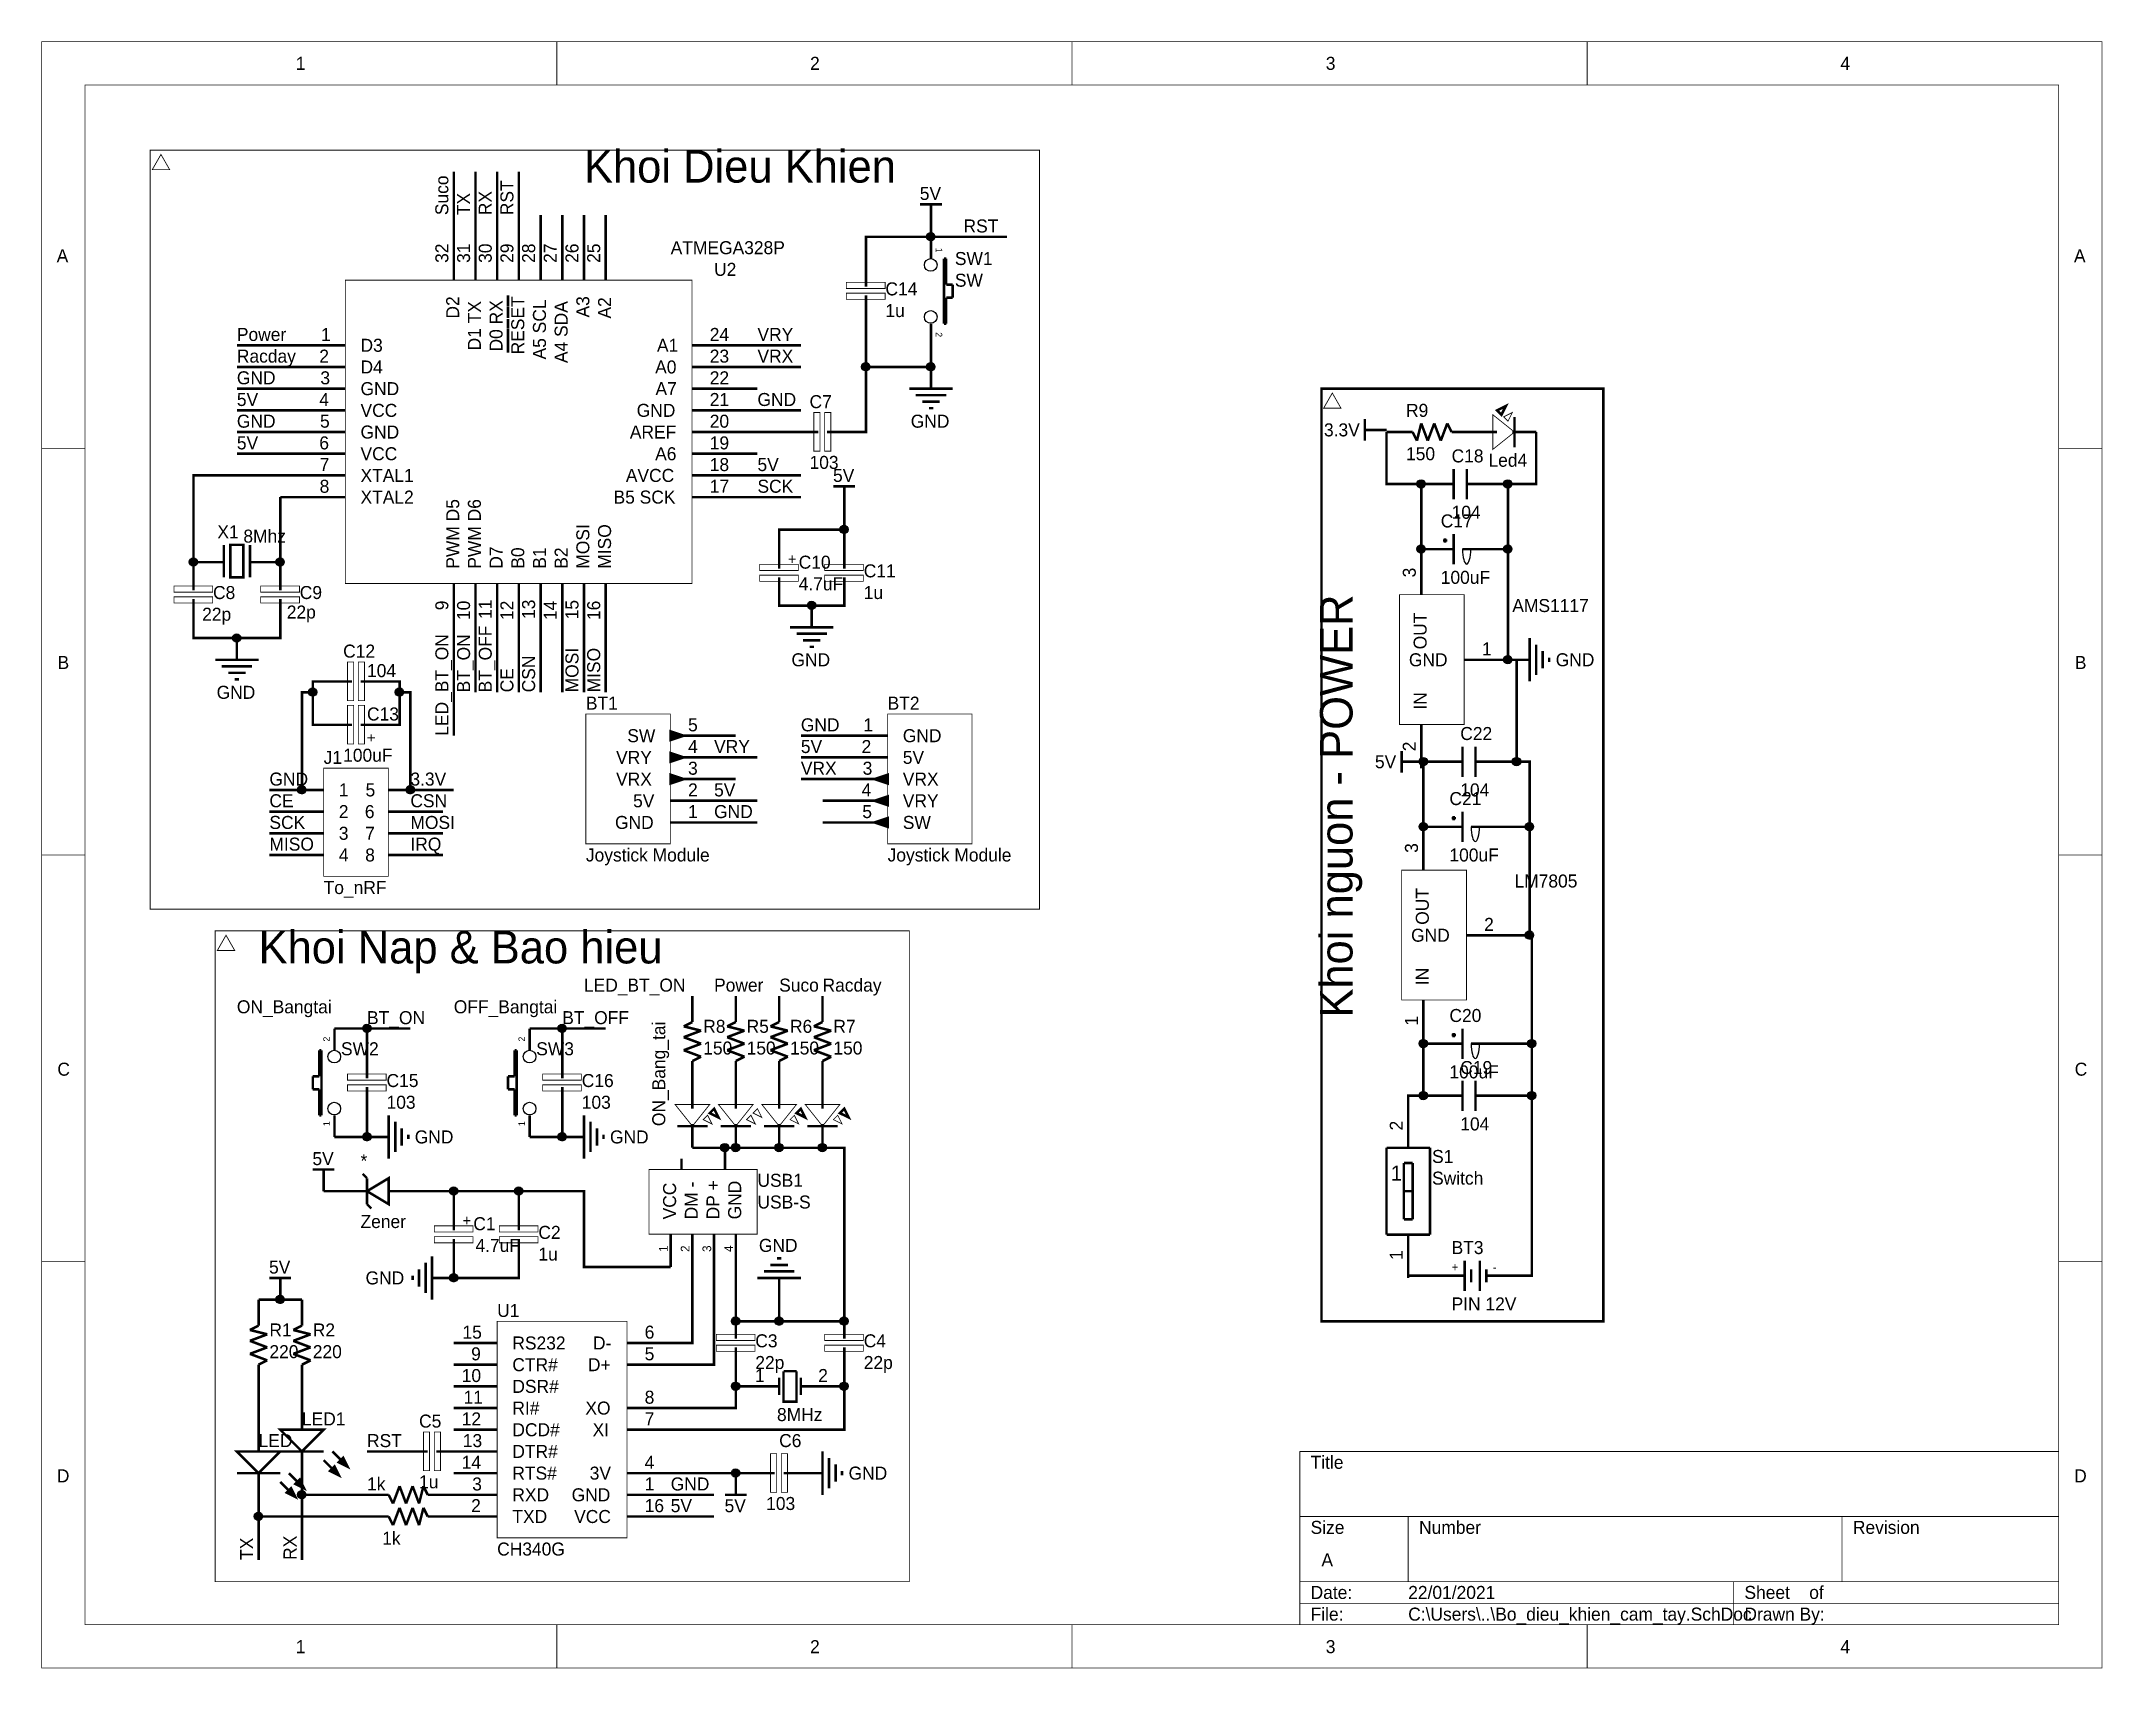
# Model space of a CAD drawing. Header units: millimetres. Extents: x 0 to 9.5, y 0 to 7.5.
import ezdxf

# ---------------------------------------------------------------- set-up
doc = ezdxf.new("R2010")
doc.units = ezdxf.units.MM
doc.header["$MEASUREMENT"] = 0
doc.layers.add('Sheet', color=255, linetype='Continuous')

msp = doc.modelspace()

# ---------------------------------------------------------------- texts
at = {"layer": 'Sheet'}
for s, height, p in [('1', 0.06, (1.1717, 7.37)), ('2', 0.06, (3.5425, 7.37)), ('3', 0.06, (5.92, 7.37)), ('4', 0.06, (8.2925, 7.37)), ('Khoi Dieu Khien', 0.15, (2.5, 6.8501)), ('5V', 0.06, (4.0483, 6.7701)), ('RST', 0.06, (4.25, 6.6201)), ('ATMEGA328P', 0.06, (2.9, 6.5201)), ('A', 0.06, (0.0692, 6.4825)), ('U2', 0.06, (3.1, 6.4201)), ('SW1', 0.06, (4.21, 6.4701)), ('A', 0.06, (9.3692, 6.4825)), ('C14', 0.06, (3.89, 6.3301)), ('SW', 0.06, (4.21, 6.3701)), ('1u', 0.06, (3.89, 6.2301)), ('Power', 0.06, (0.9, 6.1201)), ('1', 0.06, (1.2883, 6.1201)), ('24', 0.06, (3.08, 6.1201)), ('VRY', 0.06, (3.3, 6.1201)), ('Racday', 0.06, (0.9, 6.0201)), ('D3', 0.06, (1.47, 6.0701)), ('A1', 0.06, (2.8366, 6.0701)), ('2', 0.06, (1.28, 6.0201)), ('D4', 0.06, (1.47, 5.9701)), ('A0', 0.06, (2.8283, 5.9701)), ('23', 0.06, (3.08, 6.0201)), ('VRX', 0.06, (3.3, 6.0201)), ('GND', 0.06, (0.9, 5.9201)), ('3', 0.06, (1.285, 5.9201)), ('GND', 0.06, (1.47, 5.8701)), ('A7', 0.06, (2.8299, 5.8701)), ('22', 0.06, (3.08, 5.9201)), ('5V', 0.06, (0.9, 5.8201)), ('4', 0.06, (1.28, 5.8201)), ('VCC', 0.06, (1.47, 5.7701)), ('GND', 0.06, (2.7432, 5.7701)), ('21', 0.06, (3.08, 5.8201)), ('GND', 0.06, (3.3, 5.8201)), ('C7', 0.06, (3.54, 5.8101)), ('R9', 0.06, (6.29, 5.7701)), ('GND', 0.06, (0.9, 5.7201)), ('5', 0.06, (1.2833, 5.7201)), ('GND', 0.06, (1.47, 5.6701)), ('AREF', 0.06, (2.7116, 5.6701)), ('20', 0.06, (3.08, 5.7201)), ('GND', 0.06, (4.0066, 5.72)), ('3.3V', 0.06, (5.9116, 5.6801)), ('5V', 0.06, (0.9, 5.6201)), ('6', 0.06, (1.28, 5.6201)), ('VCC', 0.06, (1.47, 5.5701)), ('A6', 0.06, (2.8283, 5.5701)), ('19', 0.06, (3.08, 5.6201)), ('150', 0.06, (6.29, 5.5701)), ('C18', 0.06, (6.5, 5.5601)), ('7', 0.06, (1.2816, 5.5201)), ('XTAL1', 0.06, (1.47, 5.4701)), ('AVCC', 0.06, (2.6932, 5.4701)), ('18', 0.06, (3.08, 5.5201)), ('5V', 0.06, (3.3, 5.5201)), ('103', 0.06, (3.54, 5.5301)), ('5V', 0.06, (3.6483, 5.4701)), ('Led4', 0.06, (6.67, 5.5401)), ('8', 0.06, (1.2816, 5.4201)), ('XTAL2', 0.06, (1.47, 5.3701)), ('B5 SCK', 0.06, (2.6365, 5.3701)), ('17', 0.06, (3.08, 5.4201)), ('SCK', 0.06, (3.3, 5.4201)), ('104', 0.06, (6.5, 5.3001)), ('X1', 0.06, (0.81, 5.2101)), ('8Mhz', 0.06, (0.93, 5.1901)), ('C17', 0.06, (6.45, 5.2601)), ('+', 0.05, (3.44, 5.0901)), ('C10', 0.06, (3.49, 5.0701)), ('C11', 0.06, (3.79, 5.0301)), ('100uF', 0.06, (6.45, 5.0001)), ('C8', 0.06, (0.79, 4.9301)), ('C9', 0.06, (1.19, 4.9301)), ('4.7uF', 0.06, (3.49, 4.9701)), ('1u', 0.06, (3.79, 4.9301)), ('22p', 0.06, (0.74, 4.8301)), ('22p', 0.06, (1.13, 4.8401)), ('AMS1117', 0.06, (6.78, 4.8701)), ('B', 0.06, (0.0733, 4.6075)), ('C12', 0.06, (1.39, 4.6601)), ('GND', 0.06, (3.4566, 4.62)), ('GND', 0.06, (6.3032, 4.6201)), ('1', 0.06, (6.64, 4.6701)), ('GND', 0.06, (6.98, 4.6201)), ('B', 0.06, (9.3733, 4.6075)), ('104', 0.06, (1.5, 4.5701)), ('GND', 0.06, (0.8066, 4.47)), ('BT1', 0.06, (2.509, 4.4201)), ('BT2', 0.06, (3.9, 4.4201)), ('C13', 0.06, (1.5, 4.3701)), ('5', 0.06, (2.98, 4.3201)), ('GND', 0.06, (3.5, 4.3201)), ('1', 0.06, (3.7883, 4.3201)), ('SW', 0.06, (2.6999, 4.2701)), ('4', 0.06, (2.98, 4.2201)), ('VRY', 0.06, (3.1, 4.2201)), ('5V', 0.06, (3.5, 4.2201)), ('2', 0.06, (3.78, 4.2201)), ('GND', 0.06, (3.97, 4.2701)), ('C22', 0.06, (6.54, 4.2801)), ('J1', 0.06, (1.3, 4.1701)), ('100uF', 0.06, (1.39, 4.1801)), ('VRY', 0.06, (2.6482, 4.1701)), ('5V', 0.06, (3.97, 4.1701)), ('5V', 0.06, (6.1466, 4.1501)), ('GND', 0.06, (1.05, 4.0701)), ('3.3V', 0.06, (1.7, 4.0701)), ('VRX', 0.06, (2.6482, 4.0701)), ('3', 0.06, (2.98, 4.1201)), ('VRX', 0.06, (3.5, 4.1201)), ('3', 0.06, (3.785, 4.1201)), ('VRX', 0.06, (3.97, 4.0701)), ('CE', 0.06, (1.05, 3.9701)), ('1', 0.06, (1.37, 4.0201)), ('5', 0.06, (1.4933, 4.0201)), ('CSN', 0.06, (1.7, 3.9701)), ('5V', 0.06, (2.7266, 3.9701)), ('2', 0.06, (2.98, 4.0201)), ('5V', 0.06, (3.1, 4.0201)), ('4', 0.06, (3.78, 4.0201)), ('VRY', 0.06, (3.97, 3.9701)), ('C21', 0.06, (6.49, 3.9801)), ('104', 0.06, (6.54, 4.0201)), ('SCK', 0.06, (1.05, 3.8701)), ('2', 0.06, (1.37, 3.9201)), ('6', 0.06, (1.49, 3.9201)), ('MOSI', 0.06, (1.7, 3.8701)), ('GND', 0.06, (2.6432, 3.8701)), ('1', 0.06, (2.98, 3.9201)), ('GND', 0.06, (3.1, 3.9201)), ('5', 0.06, (3.7833, 3.9201)), ('SW', 0.06, (3.97, 3.8701)), ('MISO', 0.06, (1.05, 3.7701)), ('3', 0.06, (1.37, 3.8201)), ('7', 0.06, (1.4916, 3.8201)), ('IRQ', 0.06, (1.7, 3.7701)), ('4', 0.06, (1.37, 3.7201)), ('8', 0.06, (1.4916, 3.7201)), ('Joystick Module', 0.06, (2.509, 3.7201)), ('Joystick Module', 0.06, (3.9, 3.7201)), ('100uF', 0.06, (6.49, 3.7201)), ('To_nRF', 0.06, (1.3, 3.5701)), ('LM7805', 0.06, (6.79, 3.6001)), ('2', 0.06, (6.65, 3.4001)), ('Khoi Nap & Bao hieu', 0.15, (1, 3.2501)), ('GND', 0.06, (6.3132, 3.3501)), ('LED_BT_ON', 0.06, (2.5, 3.1201)), ('Power', 0.06, (3.1, 3.1201)), ('Suco', 0.06, (3.4, 3.1201)), ('Racday', 0.06, (3.6, 3.1201)), ('ON_Bangtai', 0.06, (0.9, 3.0201)), ('OFF_Bangtai', 0.06, (1.9, 3.0201)), ('BT_ON', 0.06, (1.5, 2.9701)), ('BT_OFF', 0.06, (2.4, 2.9701)), ('R8', 0.06, (3.05, 2.9301)), ('R5', 0.06, (3.25, 2.9301)), ('R6', 0.06, (3.45, 2.9301)), ('R7', 0.06, (3.65, 2.9301)), ('C20', 0.06, (6.49, 2.9801)), ('SW2', 0.06, (1.38, 2.8266)), ('SW3', 0.06, (2.28, 2.8266)), ('150', 0.06, (3.05, 2.8301)), ('150', 0.06, (3.25, 2.8301)), ('150', 0.06, (3.45, 2.8301)), ('150', 0.06, (3.65, 2.8301)), ('C', 0.06, (0.0725, 2.7325)), ('100uF', 0.06, (6.49, 2.7201)), ('C19', 0.06, (6.54, 2.7401)), ('C', 0.06, (9.3725, 2.7325)), ('C15', 0.06, (1.59, 2.6801)), ('C16', 0.06, (2.49, 2.6801)), ('103', 0.06, (1.59, 2.5801)), ('103', 0.06, (2.49, 2.5801)), ('GND', 0.06, (1.72, 2.4201)), ('GND', 0.06, (2.62, 2.4201)), ('104', 0.06, (6.54, 2.4801)), ('5V', 0.06, (1.2483, 2.3201)), ('S1', 0.06, (6.41, 2.3301)), ('*', 0.06, (1.47, 2.3101)), ('USB1', 0.06, (3.3, 2.2201)), ('1', 0.07, (6.22, 2.2484)), ('Switch', 0.06, (6.41, 2.2301)), ('USB-S', 0.06, (3.3, 2.1201)), ('Zener', 0.06, (1.47, 2.0301)), ('+', 0.05, (1.94, 2.0401)), ('C1', 0.06, (1.99, 2.0201)), ('C2', 0.06, (2.29, 1.9801)), ('4.7uF', 0.06, (2, 1.9201)), ('1u', 0.06, (2.29, 1.8801)), ('GND', 0.06, (3.3066, 1.9201)), ('BT3', 0.06, (6.5, 1.9101)), ('5V', 0.06, (1.0483, 1.8201)), ('GND', 0.06, (1.4932, 1.7701)), ('+', 0.04, (6.5, 1.83)), ('-', 0.04, (6.69, 1.83)), ('PIN 12V', 0.06, (6.5, 1.6501)), ('U1', 0.06, (2.1, 1.6201)), ('R1', 0.06, (1.05, 1.5301)), ('R2', 0.06, (1.25, 1.5301)), ('15', 0.06, (1.94, 1.5201)), ('RS232', 0.06, (2.17, 1.4701)), ('D-', 0.06, (2.5416, 1.4701)), ('6', 0.06, (2.78, 1.5201)), ('C3', 0.06, (3.29, 1.4801)), ('C4', 0.06, (3.79, 1.4801)), ('220', 0.06, (1.05, 1.4301)), ('220', 0.06, (1.25, 1.4301)), ('9', 0.06, (1.98, 1.4201)), ('CTR#', 0.06, (2.17, 1.3701)), ('D+', 0.06, (2.5183, 1.3701)), ('5', 0.06, (2.78, 1.4201)), ('22p', 0.06, (3.29, 1.3801)), ('22p', 0.06, (3.79, 1.3801)), ('10', 0.06, (1.9366, 1.3201)), ('DSR#', 0.06, (2.17, 1.2701)), ('1', 0.06, (3.2883, 1.3201)), ('2', 0.06, (3.58, 1.3201)), ('11', 0.06, (1.945, 1.2201)), ('8', 0.06, (2.78, 1.2201)), ('LED1', 0.06, (1.2, 1.1201)), ('C5', 0.06, (1.74, 1.1101)), ('12', 0.06, (1.9366, 1.1201)), ('RI#', 0.06, (2.17, 1.1701)), ('XO', 0.06, (2.5066, 1.1701)), ('7', 0.06, (2.78, 1.1201)), ('8MHz', 0.06, (3.39, 1.1401)), ('LED', 0.06, (1, 1.0201)), ('RST', 0.06, (1.5, 1.0201)), ('13', 0.06, (1.9416, 1.0201)), ('DCD#', 0.06, (2.17, 1.0701)), ('XI', 0.06, (2.54, 1.0701)), ('C6', 0.06, (3.4, 1.0201)), ('14', 0.06, (1.9366, 0.9201)), ('DTR#', 0.06, (2.17, 0.9701)), ('4', 0.06, (2.78, 0.9201)), ('Title', 0.06, (5.85, 0.92)), ('D', 0.06, (0.07, 0.8575)), ('1k', 0.06, (1.5, 0.8201)), ('1u', 0.06, (1.74, 0.8301)), ('3', 0.06, (1.985, 0.8201)), ('RTS#', 0.06, (2.17, 0.8701)), ('3V', 0.06, (2.5266, 0.8701)), ('1', 0.06, (2.78, 0.8201)), ('GND', 0.06, (2.9, 0.8201)), ('GND', 0.06, (3.72, 0.8701)), ('D', 0.06, (9.37, 0.8575)), ('2', 0.06, (1.98, 0.7201)), ('RXD', 0.06, (2.17, 0.7701)), ('GND', 0.06, (2.4432, 0.7701)), ('16', 0.06, (2.78, 0.7201)), ('5V', 0.06, (2.9, 0.7201)), ('5V', 0.06, (3.1483, 0.72)), ('103', 0.06, (3.34, 0.7301)), ('TXD', 0.06, (2.17, 0.6701)), ('VCC', 0.06, (2.4549, 0.6701)), ('Size', 0.06, (5.85, 0.62)), ('Number', 0.06, (6.35, 0.62)), ('Revision', 0.06, (8.35, 0.62)), ('1k', 0.06, (1.57, 0.5701)), ('CH340G', 0.06, (2.1, 0.5201)), ('A', 0.06, (5.9, 0.47)), ('22/01/2021', 0.06, (6.3, 0.32)), ('Sheet    of', 0.06, (7.85, 0.32)), ('Date:', 0.06, (5.85, 0.32)), ('File:', 0.06, (5.85, 0.22)), ('C:\\Users\\..\\Bo_dieu_khien_cam_tay.SchDoc', 0.06, (6.3, 0.22)), ('Drawn By:', 0.06, (7.85, 0.22)), ('1', 0.06, (1.1717, 0.07)), ('2', 0.06, (3.5425, 0.07)), ('3', 0.06, (5.92, 0.07)), ('4', 0.06, (8.2925, 0.07))]:
    msp.add_text(s, height=height, dxfattribs=at).set_placement(p)
for s, height, rotation, p in [('Suco', 0.06, 90, (1.8749, 6.7)), ('RST', 0.06, 90, (2.1749, 6.7)), ('TX', 0.06, 90, (1.9749, 6.7)), ('RX', 0.06, 90, (2.0749, 6.7)), ('32', 0.06, 90, (1.8749, 6.48)), ('31', 0.06, 90, (1.9749, 6.48)), ('30', 0.06, 90, (2.0749, 6.48)), ('29', 0.06, 90, (2.1749, 6.48)), ('28', 0.06, 90, (2.2749, 6.48)), ('27', 0.06, 90, (2.3749, 6.48)), ('26', 0.06, 90, (2.4749, 6.48)), ('25', 0.06, 90, (2.5749, 6.48)), ('1', 0.03, 270, (4.1217, 6.55)), ('D2', 0.06, 90, (1.9249, 6.2233)), ('D1 TX', 0.06, 90, (2.0249, 6.0765)), ('D0 RX', 0.06, 90, (2.1249, 6.0715)), ('RESET', 0.06, 90, (2.2249, 6.0582)), ('A5 SCL', 0.06, 90, (2.3249, 6.0348)), ('A4 SDA', 0.06, 90, (2.4249, 6.0181)), ('A3', 0.06, 90, (2.5249, 6.2283)), ('A2', 0.06, 90, (2.6249, 6.2233)), ('2', 0.03, 270, (4.1217, 6.16)), ('PWM D5', 0.06, 90, (1.9249, 5.07)), ('PWM D6', 0.06, 90, (2.0249, 5.07)), ('MOSI', 0.06, 90, (2.5249, 5.07)), ('MISO', 0.06, 90, (2.6249, 5.07)), ('D7', 0.06, 90, (2.1249, 5.07)), ('B0', 0.06, 90, (2.2249, 5.07)), ('B1', 0.06, 90, (2.3249, 5.07)), ('B2', 0.06, 90, (2.4249, 5.07)), ('3', 0.06, 90, (6.3349, 5.03)), ('9', 0.06, 90, (1.8749, 4.8783)), ('10', 0.06, 90, (1.9749, 4.8333)), ('11', 0.06, 90, (2.0749, 4.8383)), ('12', 0.06, 90, (2.1749, 4.8333)), ('13', 0.06, 90, (2.2749, 4.8383)), ('14', 0.06, 90, (2.3749, 4.8333)), ('15', 0.06, 90, (2.4749, 4.8366)), ('16', 0.06, 90, (2.5749, 4.8333)), ('Khoi nguon - POWER', 0.15, 90, (6.0432, 3)), ('OUT', 0.06, 90, (6.3849, 4.6982)), ('LED_BT_ON', 0.06, 90, (1.8749, 4.3)), ('BT_ON', 0.06, 90, (1.9749, 4.5)), ('BT_OFF', 0.06, 90, (2.0749, 4.5)), ('CSN', 0.06, 90, (2.2749, 4.5)), ('MOSI', 0.06, 90, (2.4749, 4.5)), ('MISO', 0.06, 90, (2.5749, 4.5)), ('CE', 0.06, 90, (2.1749, 4.5)), ('IN', 0.06, 90, (6.3849, 4.42)), ('+', 0.05, 270, (1.495, 4.31)), ('2', 0.06, 90, (6.3349, 4.2283)), ('3', 0.06, 90, (6.3449, 3.76)), ('OUT', 0.06, 90, (6.3949, 3.4282)), ('IN', 0.06, 90, (6.3949, 3.15)), ('ON_Bang_tai', 0.06, 90, (2.8749, 2.5)), ('1', 0.06, 90, (6.3449, 2.9633)), ('2', 0.03, 90, (1.3283, 2.89)), ('2', 0.03, 90, (2.2283, 2.89)), ('1', 0.03, 90, (1.3283, 2.5)), ('1', 0.03, 90, (2.2283, 2.5)), ('2', 0.06, 90, (6.2749, 2.48)), ('VCC', 0.06, 90, (2.9249, 2.07)), ('DM -', 0.06, 90, (3.0249, 2.07)), ('DP +', 0.06, 90, (3.1249, 2.07)), ('GND', 0.06, 90, (3.2249, 2.07)), ('1', 0.04, 90, (2.8866, 1.92)), ('2', 0.04, 90, (2.9866, 1.92)), ('3', 0.04, 90, (3.0866, 1.92)), ('4', 0.04, 90, (3.1866, 1.92)), ('1', 0.06, 90, (6.2749, 1.8833)), ('TX', 0.06, 90, (0.9749, 0.5)), ('RX', 0.06, 90, (1.1749, 0.5))]:
    msp.add_text(s, height=height, rotation=rotation, dxfattribs=at).set_placement(p)

# ---------------------------------------------------------------- linework, layer by layer
at = {"layer": 'Sheet'}
for points, const_width in [([(0, 7.5), (9.4983, 7.5), (9.4983, 0.0017), (0, 0.0017), (0, 7.5)], 0.0039), ([(2.375, 7.3), (2.375, 7.5)], 0.0039), ([(4.75, 7.3), (4.75, 7.5)], 0.0039), ([(7.125, 7.3), (7.125, 7.5)], 0.0039), ([(0.2, 7.3), (9.2983, 7.3), (9.2983, 0.2017), (0.2, 0.2017), (0.2, 7.3)], 0.0039), ([(1.9, 6.7), (1.9, 6.9)], 0.0118), ([(2, 6.7), (2, 6.9)], 0.0118), ([(2.1, 6.7), (2.1, 6.9)], 0.0118), ([(2.2, 6.7), (2.2, 6.9)], 0.0118), ([(4.05, 6.75), (4.15, 6.75)], 0.0118), ([(4.1, 6.65), (4.1, 6.75)], 0.0118), ([(1.9, 6.4), (1.9, 6.7)], 0.0118), ([(2, 6.4), (2, 6.7)], 0.0118), ([(2.1, 6.4), (2.1, 6.7)], 0.0118), ([(2.2, 6.4), (2.2, 6.7)], 0.0118), ([(2.3, 6.4), (2.3, 6.7)], 0.0118), ([(2.4, 6.4), (2.4, 6.7)], 0.0118), ([(2.5, 6.4), (2.5, 6.7)], 0.0118), ([(2.6, 6.4), (2.6, 6.7)], 0.0118), ([(3.8, 6.45), (3.8, 6.6), (4.1, 6.6), (4.1, 6.65)], 0.0118), ([(4.1, 6.5), (4.1, 6.6)], 0.0118), ([(4.1, 6.6), (4.45, 6.6)], 0.0118), ([(4.16, 6.5), (4.16, 6.2)], 0.0118), ([(4.17, 6.5), (4.16, 6.5)], 0.0118), ([(4.17, 6.38), (4.17, 6.5)], 0.0118), ([(1.4, 6.4), (2.9983, 6.4), (2.9983, 5.0017), (1.4, 5.0017), (1.4, 6.4)], 0.0039), ([(3.71, 6.39), (3.8883, 6.39), (3.8883, 6.3616), (3.71, 6.3616), (3.71, 6.39)], 0.0039), ([(3.8, 6.4), (3.8, 6.45)], 0.0118), ([(3.8, 6.37), (3.8, 6.4)], 0.0118), ([(4.2, 6.38), (4.17, 6.38)], 0.0118), ([(4.2, 6.32), (4.2, 6.38)], 0.0118), ([(2.1499, 6.33), (2.1499, 6.28)], 0.0118), ([(2.1499, 6.2783), (2.1499, 6.2266)], 0.0118), ([(3.71, 6.34), (3.8883, 6.34), (3.8883, 6.3117), (3.71, 6.3117), (3.71, 6.34)], 0.0039), ([(3.8, 6.3), (3.8, 6.33)], 0.0118), ([(3.8, 6.3), (3.8, 6.25)], 0.0118), ([(4.17, 6.2), (4.17, 6.32)], 0.0118), ([(4.17, 6.32), (4.2, 6.32)], 0.0118), ([(2.1499, 6.2216), (2.1499, 6.1783)], 0.0118), ([(2.1499, 6.1766), (2.1499, 6.1249)], 0.0118), ([(3.8, 6.25), (3.8, 6), (4.1, 6)], 0.0118), ([(4.1, 6.2), (4.1, 6.1)], 0.0118), ([(4.16, 6.2), (4.17, 6.2)], 0.0118), ([(1.1, 6.1), (0.9, 6.1)], 0.0118), ([(1.4, 6.1), (1.1, 6.1)], 0.0118), ([(2.1499, 6.1249), (2.1499, 6.0665)], 0.0118), ([(3, 6.1), (3.3, 6.1)], 0.0118), ([(3.3, 6.1), (3.5, 6.1)], 0.0118), ([(4.1, 6), (4.1, 6.1)], 0.0118), ([(1.1, 6), (0.9, 6)], 0.0118), ([(1.4, 6), (1.1, 6)], 0.0118), ([(3, 6), (3.3, 6)], 0.0118), ([(3.3, 6), (3.5, 6)], 0.0118), ([(3.7, 5.7), (3.8, 5.7), (3.8, 6)], 0.0118), ([(4.1, 6), (4.1, 5.9)], 0.0118), ([(1.1, 5.9), (0.9, 5.9)], 0.0118), ([(1.4, 5.9), (1.1, 5.9)], 0.0118), ([(3, 5.9), (3.3, 5.9)], 0.0118), ([(4, 5.9), (4.2, 5.9)], 0.0118), ([(1.1, 5.8), (0.9, 5.8)], 0.0118), ([(1.4, 5.8), (1.1, 5.8)], 0.0118), ([(3, 5.8), (3.3, 5.8)], 0.0118), ([(3.3, 5.8), (3.5, 5.8)], 0.0118), ([(4.03, 5.87), (4.17, 5.87)], 0.0118), ([(4.06, 5.84), (4.14, 5.84)], 0.0118), ([(4.09, 5.81), (4.11, 5.81)], 0.0118), ([(1.1, 5.7), (0.9, 5.7)], 0.0118), ([(1.4, 5.7), (1.1, 5.7)], 0.0118), ([(3, 5.7), (3.3, 5.7)], 0.0118), ([(3.5, 5.7), (3.3, 5.7)], 0.0118), ([(3.55, 5.7), (3.5, 5.7)], 0.0118), ([(3.58, 5.7), (3.55, 5.7)], 0.0118), ([(3.56, 5.79), (3.5883, 5.79), (3.5883, 5.6117), (3.56, 5.6117), (3.56, 5.79)], 0.0039), ([(3.61, 5.79), (3.6384, 5.79), (3.6384, 5.6117), (3.61, 5.6117), (3.61, 5.79)], 0.0039), ([(3.65, 5.7), (3.62, 5.7)], 0.0118), ([(3.65, 5.7), (3.7, 5.7)], 0.0118), ([(6.1, 5.76), (6.1, 5.66)], 0.0118), ([(6.2, 5.71), (6.1, 5.71)], 0.0118), ([(6.3, 5.7), (6.2, 5.7)], 0.0118), ([(6.2, 5.7), (6.2, 5.46), (6.36, 5.46)], 0.0118), ([(6.3, 5.7), (6.32, 5.7)], 0.0118), ([(6.34, 5.66), (6.32, 5.7)], 0.0118), ([(6.34, 5.66), (6.36, 5.74)], 0.0118), ([(6.39, 5.66), (6.36, 5.74)], 0.0118), ([(6.42, 5.74), (6.39, 5.66)], 0.0118), ([(6.42, 5.74), (6.45, 5.66)], 0.0118), ([(6.48, 5.74), (6.45, 5.66)], 0.0118), ([(6.48, 5.74), (6.5, 5.7)], 0.0118), ([(6.5, 5.7), (6.6, 5.7)], 0.0118), ([(6.52, 5.7), (6.5, 5.7)], 0.0118), ([(6.69, 5.7), (6.59, 5.7)], 0.0118), ([(6.59, 5.7), (6.6, 5.7)], 0.0118), ([(6.71, 5.7), (6.68, 5.7)], 0.0118), ([(6.76, 5.46), (6.89, 5.46), (6.89, 5.7)], 0.0118), ([(6.8, 5.7), (6.78, 5.7)], 0.0118), ([(6.79, 5.63), (6.79, 5.77)], 0.0118), ([(6.79, 5.7), (6.89, 5.7)], 0.0118), ([(0.2, 5.625), (0, 5.625)], 0.0039), ([(9.3, 5.625), (9.5, 5.625)], 0.0039), ([(1.1, 5.6), (0.9, 5.6)], 0.0118), ([(1.4, 5.6), (1.1, 5.6)], 0.0118), ([(3, 5.6), (3.3, 5.6)], 0.0118), ([(6.51, 5.39), (6.51, 5.53)], 0.0118), ([(6.57, 5.39), (6.57, 5.53)], 0.0118), ([(0.7, 5.1), (0.7, 5.5), (1.1, 5.5)], 0.0118), ([(1.4, 5.5), (1.1, 5.5)], 0.0118), ([(3, 5.5), (3.3, 5.5)], 0.0118), ([(3.3, 5.5), (3.5, 5.5)], 0.0118), ([(3.65, 5.45), (3.75, 5.45)], 0.0118), ([(3.7, 5.35), (3.7, 5.45)], 0.0118), ([(6.36, 5.16), (6.36, 5.46), (6.44, 5.46)], 0.0118), ([(6.51, 5.46), (6.44, 5.46)], 0.0118), ([(6.57, 5.46), (6.64, 5.46)], 0.0118), ([(6.76, 5.16), (6.76, 5.46), (6.64, 5.46)], 0.0118), ([(1.4, 5.4), (1.1, 5.4)], 0.0118), ([(1.1, 5.1), (1.1, 5.4)], 0.0118), ([(3, 5.4), (3.3, 5.4)], 0.0118), ([(3.3, 5.4), (3.5, 5.4)], 0.0118), ([(3.7, 5.35), (3.7, 5.25), (3.4, 5.25), (3.4, 5.15)], 0.0118), ([(3.7, 5.25), (3.7, 5.15)], 0.0118), ([(6.51, 5.23), (6.51, 5.09)], 0.0118), ([(0.84, 5.03), (0.84, 5.18)], 0.0118), ([(0.93, 5.03), (0.87, 5.03), (0.87, 5.18), (0.93, 5.18), (0.93, 5.03)], 0.0118), ([(0.96, 5.03), (0.96, 5.18)], 0.0118), ([(3.4, 5.1), (3.4, 5.15)], 0.0118), ([(3.7, 5.1), (3.7, 5.15)], 0.0118), ([(6.36, 5.15), (6.36, 5.16), (6.43, 5.16)], 0.0118), ([(6.36, 4.95), (6.36, 5.15)], 0.0118), ([(6.51, 5.16), (6.43, 5.16)], 0.0118), ([(6.46, 5.2), (6.48, 5.2)], 0.0118), ([(6.47, 5.19), (6.47, 5.21)], 0.0118), ([(6.55, 5.16), (6.63, 5.16)], 0.0118), ([(6.76, 4.65), (6.76, 5.16), (6.63, 5.16)], 0.0118), ([(0.7, 5.05), (0.7, 5.1), (0.75, 5.1)], 0.0118), ([(0.7, 5), (0.7, 5.05)], 0.0118), ([(0.84, 5.1), (0.75, 5.1)], 0.0118), ([(0.84, 5.1), (0.82, 5.1)], 0.0118), ([(0.96, 5.1), (1.05, 5.1)], 0.0118), ([(0.98, 5.1), (0.96, 5.1)], 0.0118), ([(1.1, 5.05), (1.1, 5.1), (1.05, 5.1)], 0.0118), ([(1.1, 5), (1.1, 5.05)], 0.0118), ([(3.31, 5.09), (3.4883, 5.09), (3.4883, 5.0617), (3.31, 5.0617), (3.31, 5.09)], 0.0039), ([(3.31, 5.04), (3.4883, 5.04), (3.4883, 5.0117), (3.31, 5.0117), (3.31, 5.04)], 0.0039), ([(3.4, 5.1), (3.4, 5.07)], 0.0118), ([(3.61, 5.09), (3.7883, 5.09), (3.7883, 5.0617), (3.61, 5.0617), (3.61, 5.09)], 0.0039), ([(3.61, 5.04), (3.7883, 5.04), (3.7883, 5.0117), (3.61, 5.0117), (3.61, 5.04)], 0.0039), ([(3.7, 5.07), (3.7, 5.1)], 0.0118), ([(0.61, 4.99), (0.7883, 4.99), (0.7883, 4.9616), (0.61, 4.9616), (0.61, 4.99)], 0.0039), ([(0.7, 4.97), (0.7, 5)], 0.0118), ([(1.01, 4.99), (1.1883, 4.99), (1.1883, 4.9616), (1.01, 4.9616), (1.01, 4.99)], 0.0039), ([(1.1, 4.97), (1.1, 5)], 0.0118), ([(1.9, 5), (1.9, 4.7)], 0.0118), ([(2, 5), (2, 4.7)], 0.0118), ([(2.1, 5), (2.1, 4.7)], 0.0118), ([(2.2, 5), (2.2, 4.7)], 0.0118), ([(2.3, 5), (2.3, 4.7)], 0.0118), ([(2.4, 5), (2.4, 4.7)], 0.0118), ([(2.5, 5), (2.5, 4.7)], 0.0118), ([(2.6, 5), (2.6, 4.7)], 0.0118), ([(3.4, 5.03), (3.4, 5)], 0.0118), ([(3.4, 5), (3.4, 4.95)], 0.0118), ([(3.4, 4.95), (3.4, 4.9), (3.55, 4.9), (3.7, 4.9), (3.7, 4.95)], 0.0118), ([(3.7, 5), (3.7, 5.03)], 0.0118), ([(3.7, 5), (3.7, 4.95)], 0.0118), ([(6.26, 4.95), (6.5583, 4.95), (6.5583, 4.3517), (6.26, 4.3517), (6.26, 4.95)], 0.0039), ([(0.61, 4.94), (0.7883, 4.94), (0.7883, 4.9117), (0.61, 4.9117), (0.61, 4.94)], 0.0039), ([(0.7, 4.9), (0.7, 4.93)], 0.0118), ([(0.7, 4.9), (0.7, 4.85)], 0.0118), ([(0.7, 4.85), (0.7, 4.75), (0.9, 4.75), (1.1, 4.75), (1.1, 4.85)], 0.0118), ([(1.01, 4.94), (1.1883, 4.94), (1.1883, 4.9117), (1.01, 4.9117), (1.01, 4.94)], 0.0039), ([(1.1, 4.9), (1.1, 4.93)], 0.0118), ([(1.1, 4.9), (1.1, 4.85)], 0.0118), ([(3.55, 4.9), (3.55, 4.8)], 0.0118), ([(0.9, 4.75), (0.9, 4.65)], 0.0118), ([(3.45, 4.8), (3.65, 4.8)], 0.0118), ([(3.48, 4.77), (3.62, 4.77)], 0.0118), ([(6.86, 4.75), (6.86, 4.55)], 0.0118), ([(1.9, 4.7), (1.9, 4.3)], 0.0118), ([(2, 4.7), (2, 4.5)], 0.0118), ([(2.1, 4.7), (2.1, 4.5)], 0.0118), ([(2.2, 4.7), (2.2, 4.5)], 0.0118), ([(2.3, 4.7), (2.3, 4.5)], 0.0118), ([(2.4, 4.7), (2.4, 4.5)], 0.0118), ([(2.5, 4.7), (2.5, 4.5)], 0.0118), ([(2.6, 4.7), (2.6, 4.5)], 0.0118), ([(3.51, 4.74), (3.59, 4.74)], 0.0118), ([(3.54, 4.71), (3.56, 4.71)], 0.0118), ([(6.89, 4.72), (6.89, 4.58)], 0.0118), ([(6.92, 4.69), (6.92, 4.61)], 0.0118), ([(6.95, 4.66), (6.95, 4.64)], 0.0118), ([(0.8, 4.65), (1, 4.65)], 0.0118), ([(0.83, 4.62), (0.97, 4.62)], 0.0118), ([(0.86, 4.59), (0.94, 4.59)], 0.0118), ([(0.89, 4.56), (0.91, 4.56)], 0.0118), ([(1.41, 4.64), (1.4384, 4.64), (1.4384, 4.4616), (1.41, 4.4616), (1.41, 4.64)], 0.0039), ([(1.46, 4.64), (1.4883, 4.64), (1.4883, 4.4616), (1.46, 4.4616), (1.46, 4.64)], 0.0039), ([(6.56, 4.65), (6.76, 4.65)], 0.0118), ([(6.76, 4.65), (6.86, 4.65)], 0.0118), ([(6.76, 4.65), (6.8, 4.65), (6.8, 4.18)], 0.0118), ([(1.05, 4.05), (1.2, 4.05), (1.2, 4.5), (1.25, 4.5)], 0.0118), ([(1.35, 4.55), (1.25, 4.55), (1.25, 4.5), (1.25, 4.35), (1.35, 4.35)], 0.0118), ([(1.4, 4.55), (1.35, 4.55)], 0.0118), ([(1.43, 4.55), (1.4, 4.55)], 0.0118), ([(1.5, 4.55), (1.47, 4.55)], 0.0118), ([(1.5, 4.55), (1.55, 4.55)], 0.0118), ([(1.55, 4.55), (1.65, 4.55), (1.65, 4.5), (1.65, 4.35), (1.55, 4.35)], 0.0118), ([(1.65, 4.5), (1.7, 4.5), (1.7, 4.05), (1.9, 4.05)], 0.0118), ([(1.41, 4.44), (1.4384, 4.44), (1.4384, 4.2617), (1.41, 4.2617), (1.41, 4.44)], 0.0039), ([(1.46, 4.44), (1.4883, 4.44), (1.4883, 4.2617), (1.46, 4.2617), (1.46, 4.44)], 0.0039), ([(2.509, 4.4), (2.8983, 4.4), (2.8983, 3.8017), (2.509, 3.8017), (2.509, 4.4)], 0.0039), ([(3.9, 4.4), (4.2893, 4.4), (4.2893, 3.8017), (3.9, 3.8017), (3.9, 4.4)], 0.0039), ([(1.4, 4.35), (1.35, 4.35)], 0.0118), ([(1.43, 4.35), (1.4, 4.35)], 0.0118), ([(1.5, 4.35), (1.47, 4.35)], 0.0118), ([(1.5, 4.35), (1.55, 4.35)], 0.0118), ([(2.9, 4.3), (3.2, 4.3)], 0.0118), ([(3.6, 4.3), (3.5, 4.3)], 0.0118), ([(3.9, 4.3), (3.6, 4.3)], 0.0118), ([(6.36, 4.35), (6.36, 4.15)], 0.0118), ([(2.9, 4.2), (3.2, 4.2)], 0.0118), ([(3.2, 4.2), (3.3, 4.2)], 0.0118), ([(3.6, 4.2), (3.5, 4.2)], 0.0118), ([(3.9, 4.2), (3.6, 4.2)], 0.0118), ([(6.27, 4.23), (6.27, 4.13)], 0.0118), ([(6.37, 4.18), (6.27, 4.18)], 0.0118), ([(6.36, 4.15), (6.36, 4.18), (6.37, 4.18)], 0.0118), ([(6.47, 3.88), (6.37, 3.88), (6.37, 4.18), (6.48, 4.18)], 0.0118), ([(6.55, 4.18), (6.48, 4.18)], 0.0118), ([(6.55, 4.11), (6.55, 4.25)], 0.0118), ([(6.61, 4.11), (6.61, 4.25)], 0.0118), ([(6.61, 4.18), (6.68, 4.18)], 0.0118), ([(6.68, 4.18), (6.8, 4.18), (6.86, 4.18), (6.86, 3.88)], 0.0118), ([(1.3, 4.15), (1.5983, 4.15), (1.5983, 3.6517), (1.3, 3.6517), (1.3, 4.15)], 0.0039), ([(2.9, 4.1), (3.2, 4.1)], 0.0118), ([(3.6, 4.1), (3.5, 4.1)], 0.0118), ([(3.9, 4.1), (3.6, 4.1)], 0.0118), ([(1.3, 4.05), (1.2, 4.05)], 0.0118), ([(1.6, 4.05), (1.7, 4.05)], 0.0118), ([(2.9, 4), (3.2, 4)], 0.0118), ([(3.2, 4), (3.3, 4)], 0.0118), ([(3.9, 4), (3.6, 4)], 0.0118), ([(1.2, 3.95), (1.05, 3.95)], 0.0118), ([(1.3, 3.95), (1.2, 3.95)], 0.0118), ([(1.6, 3.95), (1.7, 3.95)], 0.0118), ([(1.7, 3.95), (1.85, 3.95)], 0.0118), ([(2.9, 3.9), (3.2, 3.9)], 0.0118), ([(3.2, 3.9), (3.3, 3.9)], 0.0118), ([(3.9, 3.9), (3.6, 3.9)], 0.0118), ([(6.5, 3.92), (6.52, 3.92)], 0.0118), ([(6.51, 3.91), (6.51, 3.93)], 0.0118), ([(6.55, 3.95), (6.55, 3.81)], 0.0118), ([(1.2, 3.85), (1.05, 3.85)], 0.0118), ([(1.3, 3.85), (1.2, 3.85)], 0.0118), ([(1.6, 3.85), (1.7, 3.85)], 0.0118), ([(1.7, 3.85), (1.85, 3.85)], 0.0118), ([(6.37, 3.68), (6.37, 3.88)], 0.0118), ([(6.55, 3.88), (6.47, 3.88)], 0.0118), ([(6.59, 3.88), (6.67, 3.88)], 0.0118), ([(6.87, 2.88), (6.87, 3.38), (6.86, 3.38), (6.86, 3.88), (6.67, 3.88)], 0.0118), ([(0.2, 3.75), (0, 3.75)], 0.0039), ([(1.2, 3.75), (1.05, 3.75)], 0.0118), ([(1.3, 3.75), (1.2, 3.75)], 0.0118), ([(1.6, 3.75), (1.7, 3.75)], 0.0118), ([(1.7, 3.75), (1.85, 3.75)], 0.0118), ([(9.3, 3.75), (9.5, 3.75)], 0.0039), ([(6.27, 3.68), (6.5684, 3.68), (6.5684, 3.0816), (6.27, 3.0816), (6.27, 3.68)], 0.0039), ([(6.57, 3.38), (6.77, 3.38)], 0.0118), ([(6.86, 3.38), (6.77, 3.38)], 0.0118), ([(3, 3), (3, 3.1)], 0.0118), ([(3.2, 3), (3.2, 3.1)], 0.0118), ([(3.4, 3), (3.4, 3.1)], 0.0118), ([(3.6, 3), (3.6, 3.1)], 0.0118), ([(6.37, 3.08), (6.37, 2.88)], 0.0118), ([(1.35, 2.85), (1.35, 2.95)], 0.0118), ([(1.5, 2.8), (1.5, 2.95), (1.35, 2.95)], 0.0118), ([(1.5, 2.95), (1.7, 2.95)], 0.0118), ([(2.25, 2.85), (2.25, 2.95)], 0.0118), ([(2.4, 2.8), (2.4, 2.95), (2.25, 2.95)], 0.0118), ([(2.4, 2.95), (2.6, 2.95)], 0.0118), ([(2.96, 2.96), (3, 2.98)], 0.0118), ([(2.96, 2.96), (3.04, 2.94)], 0.0118), ([(3, 3), (3, 2.98)], 0.0118), ([(3.16, 2.96), (3.2, 2.98)], 0.0118), ([(3.16, 2.96), (3.24, 2.94)], 0.0118), ([(3.2, 3), (3.2, 2.98)], 0.0118), ([(3.36, 2.96), (3.4, 2.98)], 0.0118), ([(3.36, 2.96), (3.44, 2.94)], 0.0118), ([(3.4, 3), (3.4, 2.98)], 0.0118), ([(3.56, 2.96), (3.6, 2.98)], 0.0118), ([(3.56, 2.96), (3.64, 2.94)], 0.0118), ([(3.6, 3), (3.6, 2.98)], 0.0118), ([(6.55, 2.95), (6.55, 2.81)], 0.0118), ([(1.29, 2.85), (1.28, 2.85)], 0.0118), ([(1.28, 2.85), (1.28, 2.73)], 0.0118), ([(1.29, 2.55), (1.29, 2.85)], 0.0118), ([(2.19, 2.85), (2.18, 2.85)], 0.0118), ([(2.18, 2.85), (2.18, 2.73)], 0.0118), ([(2.19, 2.55), (2.19, 2.85)], 0.0118), ([(2.96, 2.91), (3.04, 2.94)], 0.0118), ([(3.04, 2.88), (2.96, 2.91)], 0.0118), ([(3.04, 2.88), (2.96, 2.85)], 0.0118), ([(3.04, 2.82), (2.96, 2.85)], 0.0118), ([(3.16, 2.91), (3.24, 2.94)], 0.0118), ([(3.24, 2.88), (3.16, 2.91)], 0.0118), ([(3.24, 2.88), (3.16, 2.85)], 0.0118), ([(3.24, 2.82), (3.16, 2.85)], 0.0118), ([(3.36, 2.91), (3.44, 2.94)], 0.0118), ([(3.44, 2.88), (3.36, 2.91)], 0.0118), ([(3.44, 2.88), (3.36, 2.85)], 0.0118), ([(3.44, 2.82), (3.36, 2.85)], 0.0118), ([(3.56, 2.91), (3.64, 2.94)], 0.0118), ([(3.64, 2.88), (3.56, 2.91)], 0.0118), ([(3.64, 2.88), (3.56, 2.85)], 0.0118), ([(3.64, 2.82), (3.56, 2.85)], 0.0118), ([(6.48, 2.64), (6.37, 2.64), (6.37, 2.88), (6.47, 2.88)], 0.0118), ([(6.55, 2.88), (6.47, 2.88)], 0.0118), ([(6.5, 2.92), (6.52, 2.92)], 0.0118), ([(6.51, 2.91), (6.51, 2.93)], 0.0118), ([(6.59, 2.88), (6.67, 2.88)], 0.0118), ([(6.67, 2.88), (6.87, 2.88), (6.87, 2.64)], 0.0118), ([(1.5, 2.75), (1.5, 2.8)], 0.0118), ([(2.4, 2.75), (2.4, 2.8)], 0.0118), ([(3.04, 2.82), (3, 2.8)], 0.0118), ([(3, 2.8), (3, 2.7)], 0.0118), ([(3, 2.78), (3, 2.8)], 0.0118), ([(3.24, 2.82), (3.2, 2.8)], 0.0118), ([(3.2, 2.8), (3.2, 2.7)], 0.0118), ([(3.2, 2.78), (3.2, 2.8)], 0.0118), ([(3.44, 2.82), (3.4, 2.8)], 0.0118), ([(3.4, 2.8), (3.4, 2.7)], 0.0118), ([(3.4, 2.78), (3.4, 2.8)], 0.0118), ([(3.64, 2.82), (3.6, 2.8)], 0.0118), ([(3.6, 2.8), (3.6, 2.7)], 0.0118), ([(3.6, 2.78), (3.6, 2.8)], 0.0118), ([(1.28, 2.73), (1.25, 2.73)], 0.0118), ([(1.25, 2.73), (1.25, 2.67)], 0.0118), ([(1.25, 2.67), (1.28, 2.67)], 0.0118), ([(1.28, 2.67), (1.28, 2.55)], 0.0118), ([(1.41, 2.74), (1.5883, 2.74), (1.5883, 2.7117), (1.41, 2.7117), (1.41, 2.74)], 0.0039), ([(1.41, 2.69), (1.5883, 2.69), (1.5883, 2.6617), (1.41, 2.6617), (1.41, 2.69)], 0.0039), ([(1.5, 2.72), (1.5, 2.75)], 0.0118), ([(1.5, 2.65), (1.5, 2.68)], 0.0118), ([(2.18, 2.73), (2.15, 2.73)], 0.0118), ([(2.15, 2.73), (2.15, 2.67)], 0.0118), ([(2.15, 2.67), (2.18, 2.67)], 0.0118), ([(2.18, 2.67), (2.18, 2.55)], 0.0118), ([(2.31, 2.74), (2.4883, 2.74), (2.4883, 2.7117), (2.31, 2.7117), (2.31, 2.74)], 0.0039), ([(2.31, 2.69), (2.4883, 2.69), (2.4883, 2.6617), (2.31, 2.6617), (2.31, 2.69)], 0.0039), ([(2.4, 2.72), (2.4, 2.75)], 0.0118), ([(2.4, 2.65), (2.4, 2.68)], 0.0118), ([(3, 2.6), (3, 2.7)], 0.0118), ([(3.2, 2.6), (3.2, 2.7)], 0.0118), ([(3.4, 2.6), (3.4, 2.7)], 0.0118), ([(3.6, 2.6), (3.6, 2.7)], 0.0118), ([(6.55, 2.57), (6.55, 2.71)], 0.0118), ([(6.61, 2.57), (6.61, 2.71)], 0.0118), ([(1.5, 2.6), (1.5, 2.45), (1.35, 2.45)], 0.0118), ([(1.5, 2.65), (1.5, 2.6)], 0.0118), ([(2.4, 2.6), (2.4, 2.45), (2.25, 2.45)], 0.0118), ([(2.4, 2.65), (2.4, 2.6)], 0.0118), ([(3, 2.58), (3, 2.61)], 0.0118), ([(3.2, 2.58), (3.2, 2.61)], 0.0118), ([(3.4, 2.58), (3.4, 2.61)], 0.0118), ([(3.6, 2.58), (3.6, 2.61)], 0.0118), ([(6.3, 2.6), (6.3, 2.64), (6.37, 2.64)], 0.0118), ([(6.3, 2.4), (6.3, 2.6)], 0.0118), ([(6.55, 2.64), (6.48, 2.64)], 0.0118), ([(6.61, 2.64), (6.68, 2.64)], 0.0118), ([(6.76, 1.81), (6.87, 1.81), (6.87, 2.64), (6.68, 2.64)], 0.0118), ([(1.28, 2.55), (1.29, 2.55)], 0.0118), ([(1.35, 2.55), (1.35, 2.45)], 0.0118), ([(1.6, 2.55), (1.6, 2.35)], 0.0118), ([(1.63, 2.52), (1.63, 2.38)], 0.0118), ([(1.66, 2.49), (1.66, 2.41)], 0.0118), ([(2.18, 2.55), (2.19, 2.55)], 0.0118), ([(2.25, 2.55), (2.25, 2.45)], 0.0118), ([(2.5, 2.55), (2.5, 2.35)], 0.0118), ([(2.53, 2.52), (2.53, 2.38)], 0.0118), ([(2.56, 2.49), (2.56, 2.41)], 0.0118), ([(2.93, 2.5), (3.07, 2.5)], 0.0118), ([(3, 2.49), (3, 2.51)], 0.0118), ([(3, 2.5), (3, 2.4)], 0.0118), ([(3.13, 2.5), (3.27, 2.5)], 0.0118), ([(3.2, 2.49), (3.2, 2.51)], 0.0118), ([(3.2, 2.5), (3.2, 2.4)], 0.0118), ([(3.33, 2.5), (3.47, 2.5)], 0.0118), ([(3.4, 2.49), (3.4, 2.51)], 0.0118), ([(3.4, 2.5), (3.4, 2.4)], 0.0118), ([(3.53, 2.5), (3.67, 2.5)], 0.0118), ([(3.6, 2.49), (3.6, 2.51)], 0.0118), ([(3.6, 2.5), (3.6, 2.4)], 0.0118), ([(1.5, 2.45), (1.6, 2.45)], 0.0118), ([(1.69, 2.46), (1.69, 2.44)], 0.0118), ([(2.4, 2.45), (2.5, 2.45)], 0.0118), ([(2.59, 2.46), (2.59, 2.44)], 0.0118), ([(3, 2.4), (3.15, 2.4)], 0.0118), ([(3.15, 2.35), (3.15, 2.4), (3.2, 2.4), (3.4, 2.4), (3.6, 2.4), (3.7, 2.4), (3.7, 1.6), (3.4, 1.6), (3.2, 1.6), (3.2, 1.85)], 0.0118), ([(6.2, 2), (6.2, 2.4)], 0.0118), ([(6.2, 2.4), (6.4, 2.4)], 0.0118), ([(6.4, 2.4), (6.4, 2)], 0.0118), ([(1.25, 2.3), (1.35, 2.3)], 0.0118), ([(1.3, 2.2), (1.3, 2.3)], 0.0118), ([(1.5, 2.26), (1.48, 2.28)], 0.0118), ([(2.8, 2.3), (3.2983, 2.3), (3.2983, 2.0016), (2.8, 2.0016), (2.8, 2.3)], 0.0039), ([(2.95, 2.3), (2.95, 2.35)], 0.0118), ([(3.15, 2.3), (3.15, 2.35)], 0.0118), ([(6.28, 2.07), (6.28, 2.33)], 0.0118), ([(6.28, 2.33), (6.32, 2.33)], 0.0118), ([(6.32, 2.33), (6.32, 2.07)], 0.0118), ([(1.3, 2.2), (1.4, 2.2)], 0.0118), ([(1.5, 2.2), (1.4, 2.2)], 0.0118), ([(1.5, 2.14), (1.5, 2.26)], 0.0118), ([(1.6, 2.2), (1.7, 2.2)], 0.0118), ([(2.2, 2.2), (1.9, 2.2), (1.7, 2.2)], 0.0118), ([(1.9, 2.1), (1.9, 2.2)], 0.0118), ([(2.2, 2.2), (2.2, 2.1)], 0.0118), ([(2.2, 2.2), (2.5, 2.2), (2.5, 1.85), (2.9, 1.85)], 0.0118), ([(6.28, 2.2), (6.32, 2.2)], 0.0118), ([(1.5, 2.14), (1.52, 2.12)], 0.0118), ([(1.9, 2.05), (1.9, 2.1)], 0.0118), ([(2.2, 2.05), (2.2, 2.1)], 0.0118), ([(1.81, 2.04), (1.9883, 2.04), (1.9883, 2.0117), (1.81, 2.0117), (1.81, 2.04)], 0.0039), ([(1.9, 2.05), (1.9, 2.02)], 0.0118), ([(2.11, 2.04), (2.2883, 2.04), (2.2883, 2.0117), (2.11, 2.0117), (2.11, 2.04)], 0.0039), ([(2.2, 2.02), (2.2, 2.05)], 0.0118), ([(2.9, 2), (2.9, 1.85)], 0.0118), ([(3, 2), (3, 1.85)], 0.0118), ([(3.1, 2), (3.1, 1.85)], 0.0118), ([(3.2, 2), (3.2, 1.85)], 0.0118), ([(6.2, 2), (6.4, 2)], 0.0118), ([(6.32, 2.07), (6.28, 2.07)], 0.0118), ([(6.3, 2), (6.3, 1.8)], 0.0118), ([(1.8, 1.9), (1.8, 1.7)], 0.0118), ([(1.81, 1.99), (1.9883, 1.99), (1.9883, 1.9616), (1.81, 1.9616), (1.81, 1.99)], 0.0039), ([(1.9, 1.98), (1.9, 1.95)], 0.0118), ([(1.9, 1.95), (1.9, 1.9)], 0.0118), ([(1.9, 1.9), (1.9, 1.8), (2.2, 1.8), (2.2, 1.9)], 0.0118), ([(2.11, 1.99), (2.2883, 1.99), (2.2883, 1.9616), (2.11, 1.9616), (2.11, 1.99)], 0.0039), ([(2.2, 1.95), (2.2, 1.98)], 0.0118), ([(2.2, 1.95), (2.2, 1.9)], 0.0118), ([(0.2, 1.875), (0, 1.875)], 0.0039), ([(1.05, 1.8), (1.15, 1.8)], 0.0118), ([(1.1, 1.7), (1.1, 1.8)], 0.0118), ([(1.71, 1.81), (1.71, 1.79)], 0.0118), ([(1.74, 1.84), (1.74, 1.76)], 0.0118), ([(1.77, 1.87), (1.77, 1.73)], 0.0118), ([(1.9, 1.8), (1.8, 1.8)], 0.0118), ([(2.9, 1.4), (3.1, 1.4), (3.1, 1.85)], 0.0118), ([(2.9, 1.5), (3, 1.5), (3, 1.85)], 0.0118), ([(3.3, 1.8), (3.5, 1.8)], 0.0118), ([(3.33, 1.83), (3.47, 1.83)], 0.0118), ([(3.36, 1.86), (3.44, 1.86)], 0.0118), ([(3.39, 1.89), (3.41, 1.89)], 0.0118), ([(3.4, 1.7), (3.4, 1.8)], 0.0118), ([(6.46, 1.81), (6.3, 1.81), (6.3, 1.8)], 0.0118), ([(6.56, 1.81), (6.46, 1.81)], 0.0118), ([(6.56, 1.81), (6.54, 1.81)], 0.0118), ([(6.56, 1.88), (6.56, 1.74)], 0.0118), ([(6.59, 1.78), (6.59, 1.84)], 0.0118), ([(6.63, 1.88), (6.63, 1.74)], 0.0118), ([(6.66, 1.78), (6.66, 1.84)], 0.0118), ([(6.66, 1.81), (6.76, 1.81)], 0.0118), ([(6.68, 1.81), (6.66, 1.81)], 0.0118), ([(9.3, 1.875), (9.5, 1.875)], 0.0039), ([(1, 1.6), (1, 1.7)], 0.0118), ([(1.2, 1.7), (1.1, 1.7), (1, 1.7)], 0.0118), ([(1.2, 1.6), (1.2, 1.7)], 0.0118), ([(3.4, 1.7), (3.4, 1.6)], 0.0118), ([(0.96, 1.56), (1, 1.58)], 0.0118), ([(0.96, 1.56), (1.04, 1.54)], 0.0118), ([(0.96, 1.51), (1.04, 1.54)], 0.0118), ([(1, 1.6), (1, 1.58)], 0.0118), ([(1.16, 1.56), (1.2, 1.58)], 0.0118), ([(1.16, 1.56), (1.24, 1.54)], 0.0118), ([(1.16, 1.51), (1.24, 1.54)], 0.0118), ([(1.2, 1.6), (1.2, 1.58)], 0.0118), ([(2.1, 1.6), (2.6983, 1.6), (2.6983, 0.6017), (2.1, 0.6017), (2.1, 1.6)], 0.0039), ([(3.11, 1.54), (3.2883, 1.54), (3.2883, 1.5116), (3.11, 1.5116), (3.11, 1.54)], 0.0039), ([(3.2, 1.55), (3.2, 1.6)], 0.0118), ([(3.2, 1.52), (3.2, 1.55)], 0.0118), ([(3.61, 1.54), (3.7883, 1.54), (3.7883, 1.5116), (3.61, 1.5116), (3.61, 1.54)], 0.0039), ([(3.7, 1.55), (3.7, 1.6)], 0.0118), ([(3.7, 1.52), (3.7, 1.55)], 0.0118), ([(1.04, 1.48), (0.96, 1.51)], 0.0118), ([(1.04, 1.48), (0.96, 1.45)], 0.0118), ([(1.04, 1.42), (0.96, 1.45)], 0.0118), ([(1.04, 1.42), (1, 1.4)], 0.0118), ([(1.24, 1.48), (1.16, 1.51)], 0.0118), ([(1.24, 1.48), (1.16, 1.45)], 0.0118), ([(1.24, 1.42), (1.16, 1.45)], 0.0118), ([(1.24, 1.42), (1.2, 1.4)], 0.0118), ([(2.1, 1.5), (1.9, 1.5)], 0.0118), ([(2.7, 1.5), (2.9, 1.5)], 0.0118), ([(3.11, 1.49), (3.2883, 1.49), (3.2883, 1.4617), (3.11, 1.4617), (3.11, 1.49)], 0.0039), ([(3.2, 1.45), (3.2, 1.48)], 0.0118), ([(3.2, 1.45), (3.2, 1.4)], 0.0118), ([(3.61, 1.49), (3.7883, 1.49), (3.7883, 1.4617), (3.61, 1.4617), (3.61, 1.49)], 0.0039), ([(3.7, 1.45), (3.7, 1.48)], 0.0118), ([(3.7, 1.45), (3.7, 1.4)], 0.0118), ([(1, 1.4), (1, 1.3)], 0.0118), ([(1, 1.38), (1, 1.4)], 0.0118), ([(1.2, 1.4), (1.2, 1.3)], 0.0118), ([(1.2, 1.38), (1.2, 1.4)], 0.0118), ([(2.1, 1.4), (1.9, 1.4)], 0.0118), ([(2.7, 1.4), (2.9, 1.4)], 0.0118), ([(3.2, 1.4), (3.2, 1.3), (3.2, 1.2), (2.9, 1.2)], 0.0118), ([(2.9, 1.1), (3.7, 1.1), (3.7, 1.3), (3.7, 1.4)], 0.0118), ([(3.4, 1.34), (3.4, 1.26)], 0.0118), ([(3.42, 1.37), (3.48, 1.37)], 0.0118), ([(3.48, 1.37), (3.48, 1.23), (3.42, 1.23), (3.42, 1.37)], 0.0118), ([(3.5, 1.34), (3.5, 1.26)], 0.0118), ([(1, 1.3), (1, 1.2)], 0.0118), ([(1.2, 1.1), (1.2, 1.3)], 0.0118), ([(2.1, 1.3), (1.9, 1.3)], 0.0118), ([(3.4, 1.3), (3.2, 1.3)], 0.0118), ([(3.5, 1.3), (3.7, 1.3)], 0.0118), ([(1, 1), (1, 1.2)], 0.0118), ([(2.1, 1.2), (1.9, 1.2)], 0.0118), ([(2.7, 1.2), (2.9, 1.2)], 0.0118), ([(1.76, 1.09), (1.7883, 1.09), (1.7883, 0.9116), (1.76, 0.9116), (1.76, 1.09)], 0.0039), ([(1.81, 1.09), (1.8384, 1.09), (1.8384, 0.9116), (1.81, 0.9116), (1.81, 1.09)], 0.0039), ([(2.1, 1.1), (1.9, 1.1)], 0.0118), ([(2.7, 1.1), (2.9, 1.1)], 0.0118), ([(1.3, 1), (1.1, 1)], 0.0118), ([(1.2, 1), (1.2, 0.8)], 0.0118), ([(1.3, 0.96), (1.37, 0.89)], 0.0118), ([(1.34, 1), (1.41, 0.93)], 0.0118), ([(1.7, 1), (1.5, 1)], 0.0118), ([(1.75, 1), (1.7, 1)], 0.0118), ([(1.78, 1), (1.75, 1)], 0.0118), ([(1.85, 1), (1.82, 1)], 0.0118), ([(1.85, 1), (1.9, 1)], 0.0118), ([(2.1, 1), (1.9, 1)], 0.0118), ([(3.36, 0.99), (3.3883, 0.99), (3.3883, 0.8117), (3.36, 0.8117), (3.36, 0.99)], 0.0039), ([(3.41, 0.99), (3.4384, 0.99), (3.4384, 0.8117), (3.41, 0.8117), (3.41, 0.99)], 0.0039), ([(3.6, 1), (3.6, 0.8)], 0.0118), ([(3.63, 0.97), (3.63, 0.83)], 0.0118), ([(5.8, 1), (9.3, 1)], 0.0039), ([(5.8, 0.2), (5.8, 1)], 0.0039), ([(1.1, 0.9), (0.9, 0.9)], 0.0118), ([(1, 0.9), (1, 0.7)], 0.0118), ([(1.1, 0.86), (1.17, 0.79)], 0.0118), ([(1.14, 0.9), (1.21, 0.83)], 0.0118), ([(2.1, 0.9), (1.9, 0.9)], 0.0118), ([(2.7, 0.9), (2.9, 0.9)], 0.0118), ([(2.9, 0.9), (3.2, 0.9), (3.3, 0.9)], 0.0118), ([(3.2, 0.9), (3.2, 0.8)], 0.0118), ([(3.35, 0.9), (3.3, 0.9)], 0.0118), ([(3.35, 0.9), (3.38, 0.9)], 0.0118), ([(3.42, 0.9), (3.45, 0.9)], 0.0118), ([(3.45, 0.9), (3.5, 0.9)], 0.0118), ([(3.5, 0.9), (3.6, 0.9)], 0.0118), ([(3.66, 0.94), (3.66, 0.86)], 0.0118), ([(3.69, 0.91), (3.69, 0.89)], 0.0118), ([(1.5, 0.8), (1.2, 0.8), (1.2, 0.5)], 0.0118), ([(1.6, 0.8), (1.5, 0.8)], 0.0118), ([(1.58, 0.8), (1.6, 0.8)], 0.0118), ([(1.62, 0.76), (1.6, 0.8)], 0.0118), ([(1.62, 0.76), (1.65, 0.84)], 0.0118), ([(1.68, 0.76), (1.65, 0.84)], 0.0118), ([(1.68, 0.76), (1.71, 0.84)], 0.0118), ([(1.71, 0.84), (1.74, 0.76)], 0.0118), ([(1.76, 0.84), (1.74, 0.76)], 0.0118), ([(1.76, 0.84), (1.78, 0.8)], 0.0118), ([(1.8, 0.8), (1.78, 0.8)], 0.0118), ([(1.8, 0.8), (1.9, 0.8)], 0.0118), ([(2.1, 0.8), (1.9, 0.8)], 0.0118), ([(2.7, 0.8), (2.9, 0.8)], 0.0118), ([(2.9, 0.8), (3.1, 0.8)], 0.0118), ([(3.15, 0.8), (3.25, 0.8)], 0.0118), ([(1.5, 0.7), (1, 0.7), (1, 0.5)], 0.0118), ([(1.6, 0.7), (1.5, 0.7)], 0.0118), ([(1.58, 0.7), (1.6, 0.7)], 0.0118), ([(1.62, 0.66), (1.6, 0.7)], 0.0118), ([(1.62, 0.66), (1.65, 0.74)], 0.0118), ([(1.68, 0.66), (1.65, 0.74)], 0.0118), ([(1.68, 0.66), (1.71, 0.74)], 0.0118), ([(1.71, 0.74), (1.74, 0.66)], 0.0118), ([(1.76, 0.74), (1.74, 0.66)], 0.0118), ([(1.76, 0.74), (1.78, 0.7)], 0.0118), ([(1.8, 0.7), (1.78, 0.7)], 0.0118), ([(1.8, 0.7), (1.9, 0.7)], 0.0118), ([(2.1, 0.7), (1.9, 0.7)], 0.0118), ([(2.7, 0.7), (2.9, 0.7)], 0.0118), ([(2.9, 0.7), (3.1, 0.7)], 0.0118), ([(5.8, 0.7), (9.3, 0.7)], 0.0039), ([(6.3, 0.4), (6.3, 0.7)], 0.0039), ([(8.3, 0.4), (8.3, 0.7)], 0.0039), ([(5.8, 0.4), (9.3, 0.4)], 0.0039), ([(7.8, 0.2), (7.8, 0.4)], 0.0039), ([(5.8, 0.3), (9.3, 0.3)], 0.0039), ([(2.375, 0.2), (2.375, 0)], 0.0039), ([(4.75, 0.2), (4.75, 0)], 0.0039), ([(7.125, 0.2), (7.125, 0)], 0.0039)]:
    msp.add_lwpolyline(points, dxfattribs=dict(at, const_width=const_width))
for points, const_width in [([(4.6, 3.5), (0.5, 3.5), (0.5, 7), (4.6, 7), (4.6, 3.5)], 0.0039), ([(0.5, 7), (4.6, 7), (4.6, 3.5), (0.5, 3.5), (0.5, 7)], 0.0039), ([(0.51, 6.91), (0.59, 6.91), (0.55, 6.98), (0.51, 6.91)], 0.0039), ([(7.2, 1.6), (5.9, 1.6), (5.9, 5.9), (7.2, 5.9), (7.2, 1.6)], 0.0118), ([(5.9, 1.6), (5.9, 5.9), (7.2, 5.9), (7.2, 1.6), (5.9, 1.6)], 0.0039), ([(5.91, 5.81), (5.99, 5.81), (5.95, 5.88), (5.91, 5.81)], 0.0039), ([(6.73, 5.78), (6.71, 5.8), (6.75, 5.82), (6.73, 5.78)], 0.0118), ([(6.73, 5.78), (6.71, 5.8), (6.75, 5.82), (6.73, 5.78)], 0.0039), ([(6.79, 5.7), (6.69, 5.62), (6.69, 5.78), (6.79, 5.7)], 0.0039), ([(6.69, 5.62), (6.69, 5.78), (6.79, 5.7), (6.69, 5.62)], 0.0039), ([(6.76, 5.75), (6.74, 5.77), (6.78, 5.79), (6.76, 5.75)], 0.0039), ([(6.76, 5.75), (6.74, 5.77), (6.78, 5.79), (6.76, 5.75)], 0.0039), ([(2.96, 4.3), (2.9, 4.28), (2.9, 4.32), (2.96, 4.3)], 0.0118), ([(2.96, 4.3), (2.9, 4.32), (2.9, 4.28), (2.96, 4.3)], 0.0118), ([(2.96, 4.2), (2.9, 4.18), (2.9, 4.22), (2.96, 4.2)], 0.0118), ([(2.96, 4.2), (2.9, 4.22), (2.9, 4.18), (2.96, 4.2)], 0.0118), ([(2.96, 4.1), (2.9, 4.08), (2.9, 4.12), (2.96, 4.1)], 0.0118), ([(2.96, 4.1), (2.9, 4.12), (2.9, 4.08), (2.96, 4.1)], 0.0118), ([(3.9, 4.08), (3.84, 4.1), (3.9, 4.12), (3.9, 4.08)], 0.0118), ([(3.84, 4.1), (3.9, 4.12), (3.9, 4.08), (3.84, 4.1)], 0.0118), ([(3.9, 3.98), (3.84, 4), (3.9, 4.02), (3.9, 3.98)], 0.0118), ([(3.84, 4), (3.9, 4.02), (3.9, 3.98), (3.84, 4)], 0.0118), ([(3.9, 3.88), (3.84, 3.9), (3.9, 3.92), (3.9, 3.88)], 0.0118), ([(3.84, 3.9), (3.9, 3.92), (3.9, 3.88), (3.84, 3.9)], 0.0118), ([(4, 0.4), (0.8, 0.4), (0.8, 3.4), (4, 3.4), (4, 0.4)], 0.0039), ([(0.8, 3.4), (4, 3.4), (4, 0.4), (0.8, 0.4), (0.8, 3.4)], 0.0039), ([(0.81, 3.31), (0.89, 3.31), (0.85, 3.38), (0.81, 3.31)], 0.0039), ([(3, 2.5), (2.92, 2.6), (3.08, 2.6), (3, 2.5)], 0.0039), ([(2.92, 2.6), (3.08, 2.6), (3, 2.5), (2.92, 2.6)], 0.0039), ([(3.12, 2.54), (3.08, 2.56), (3.1, 2.58), (3.12, 2.54)], 0.0118), ([(3.08, 2.56), (3.1, 2.58), (3.12, 2.54), (3.08, 2.56)], 0.0039), ([(3.2, 2.5), (3.12, 2.6), (3.28, 2.6), (3.2, 2.5)], 0.0039), ([(3.12, 2.6), (3.28, 2.6), (3.2, 2.5), (3.12, 2.6)], 0.0039), ([(3.32, 2.54), (3.28, 2.56), (3.3, 2.58), (3.32, 2.54)], 0.0039), ([(3.28, 2.56), (3.3, 2.58), (3.32, 2.54), (3.28, 2.56)], 0.0039), ([(3.4, 2.5), (3.32, 2.6), (3.48, 2.6), (3.4, 2.5)], 0.0039), ([(3.32, 2.6), (3.48, 2.6), (3.4, 2.5), (3.32, 2.6)], 0.0039), ([(3.52, 2.54), (3.48, 2.56), (3.5, 2.58), (3.52, 2.54)], 0.0118), ([(3.48, 2.56), (3.5, 2.58), (3.52, 2.54), (3.48, 2.56)], 0.0039), ([(3.6, 2.5), (3.52, 2.6), (3.68, 2.6), (3.6, 2.5)], 0.0039), ([(3.52, 2.6), (3.68, 2.6), (3.6, 2.5), (3.52, 2.6)], 0.0039), ([(3.72, 2.54), (3.68, 2.56), (3.7, 2.58), (3.72, 2.54)], 0.0118), ([(3.68, 2.56), (3.7, 2.58), (3.72, 2.54), (3.68, 2.56)], 0.0039), ([(3.09, 2.51), (3.05, 2.53), (3.07, 2.55), (3.09, 2.51)], 0.0039), ([(3.05, 2.53), (3.07, 2.55), (3.09, 2.51), (3.05, 2.53)], 0.0039), ([(3.29, 2.51), (3.25, 2.53), (3.27, 2.55), (3.29, 2.51)], 0.0039), ([(3.25, 2.53), (3.27, 2.55), (3.29, 2.51), (3.25, 2.53)], 0.0039), ([(3.49, 2.51), (3.45, 2.53), (3.47, 2.55), (3.49, 2.51)], 0.0039), ([(3.45, 2.53), (3.47, 2.55), (3.49, 2.51), (3.45, 2.53)], 0.0039), ([(3.69, 2.51), (3.65, 2.53), (3.67, 2.55), (3.69, 2.51)], 0.0039), ([(3.65, 2.53), (3.67, 2.55), (3.69, 2.51), (3.65, 2.53)], 0.0039), ([(1.6, 2.14), (1.5, 2.2), (1.6, 2.26), (1.6, 2.14)], 0.0118), ([(1.6, 2.26), (1.5, 2.2), (1.6, 2.14), (1.6, 2.26)], 0.0118), ([(1.2, 1), (1.1, 1.1), (1.3, 1.1), (1.2, 1)], 0.0118), ([(1.1, 1.1), (1.2, 1), (1.3, 1.1), (1.1, 1.1)], 0.0118), ([(1, 0.9), (0.9, 1), (1.1, 1), (1, 0.9)], 0.0118), ([(0.9, 1), (1, 0.9), (1.1, 1), (0.9, 1)], 0.0118), ([(1.41, 0.93), (1.37, 0.95), (1.39, 0.97), (1.41, 0.93)], 0.0118), ([(1.41, 0.93), (1.39, 0.97), (1.37, 0.95), (1.41, 0.93)], 0.0118), ([(1.21, 0.83), (1.17, 0.85), (1.19, 0.87), (1.21, 0.83)], 0.0118), ([(1.21, 0.83), (1.19, 0.87), (1.17, 0.85), (1.21, 0.83)], 0.0118), ([(1.37, 0.89), (1.33, 0.91), (1.35, 0.93), (1.37, 0.89)], 0.0118), ([(1.37, 0.89), (1.35, 0.93), (1.33, 0.91), (1.37, 0.89)], 0.0118), ([(1.17, 0.79), (1.13, 0.81), (1.15, 0.83), (1.17, 0.79)], 0.0118), ([(1.17, 0.79), (1.15, 0.83), (1.13, 0.81), (1.17, 0.79)], 0.0118)]:
    msp.add_lwpolyline(points, close=True, dxfattribs=dict(at, const_width=const_width))
at = {"layer": 'Sheet', "const_width": 0.02}
for points in [[(4.09, 6.6, 1), (4.11, 6.6, 1)], [(3.79, 6, 1), (3.81, 6, 1)], [(4.09, 6, 1), (4.11, 6, 1)], [(6.35, 5.46, 1), (6.37, 5.46, 1)], [(6.75, 5.46, 1), (6.77, 5.46, 1)], [(3.69, 5.25, 1), (3.71, 5.25, 1)], [(6.35, 5.16, 1), (6.37, 5.16, 1)], [(6.75, 5.16, 1), (6.77, 5.16, 1)], [(0.69, 5.1, 1), (0.71, 5.1, 1)], [(1.09, 5.1, 1), (1.11, 5.1, 1)], [(3.54, 4.9, 1), (3.56, 4.9, 1)], [(0.89, 4.75, 1), (0.91, 4.75, 1)], [(6.75, 4.65, 1), (6.77, 4.65, 1)], [(1.24, 4.5, 1), (1.26, 4.5, 1)], [(1.64, 4.5, 1), (1.66, 4.5, 1)], [(6.36, 4.18, 1), (6.38, 4.18, 1)], [(6.79, 4.18, 1), (6.81, 4.18, 1)], [(1.19, 4.05, 1), (1.21, 4.05, 1)], [(1.69, 4.05, 1), (1.71, 4.05, 1)], [(6.36, 3.88, 1), (6.38, 3.88, 1)], [(6.85, 3.88, 1), (6.87, 3.88, 1)], [(6.85, 3.38, 1), (6.87, 3.38, 1)], [(1.49, 2.95, 1), (1.51, 2.95, 1)], [(2.39, 2.95, 1), (2.41, 2.95, 1)], [(6.36, 2.88, 1), (6.38, 2.88, 1)], [(6.86, 2.88, 1), (6.88, 2.88, 1)], [(6.36, 2.64, 1), (6.38, 2.64, 1)], [(6.86, 2.64, 1), (6.88, 2.64, 1)], [(1.49, 2.45, 1), (1.51, 2.45, 1)], [(2.39, 2.45, 1), (2.41, 2.45, 1)], [(3.14, 2.4, 1), (3.16, 2.4, 1)], [(3.19, 2.4, 1), (3.21, 2.4, 1)], [(3.39, 2.4, 1), (3.41, 2.4, 1)], [(3.59, 2.4, 1), (3.61, 2.4, 1)], [(1.89, 2.2, 1), (1.91, 2.2, 1)], [(2.19, 2.2, 1), (2.21, 2.2, 1)], [(1.89, 1.8, 1), (1.91, 1.8, 1)], [(1.09, 1.7, 1), (1.11, 1.7, 1)], [(3.19, 1.6, 1), (3.21, 1.6, 1)], [(3.39, 1.6, 1), (3.41, 1.6, 1)], [(3.69, 1.6, 1), (3.71, 1.6, 1)], [(3.19, 1.3, 1), (3.21, 1.3, 1)], [(3.69, 1.3, 1), (3.71, 1.3, 1)], [(3.19, 0.9, 1), (3.21, 0.9, 1)], [(1.19, 0.8, 1), (1.21, 0.8, 1)], [(0.99, 0.7, 1), (1.01, 0.7, 1)]]:
    msp.add_lwpolyline(points, format="xyb", close=True, dxfattribs=at)
at = {"layer": 'Sheet'}
for centre, major_axis, ratio in [((4.0991, 6.6009), (0, 0.0192), 0.999864), ((4.0991, 6.6009), (0, 0.0192), 0.999864), ((4.0991, 6.6009), (0, 0.0192), 0.999864), ((4.0991, 6.6009), (0, 0.0192), 0.999864), ((4.0991, 6.6009), (0, 0.0192), 0.999864), ((4.0991, 6.6009), (0, 0.0192), 0.999864), ((4.0991, 6.6009), (0, 0.0192), 0.999864), ((4.0991, 6.4708), (0.0292, 0), 0.998355), ((4.0991, 6.2308), (0, 0.0292), 0.999856), ((3.7992, 6.0008), (0.0192, 0), 0.997424), ((3.7992, 6.0008), (0.0192, 0), 0.997424), ((3.7992, 6.0008), (0.0192, 0), 0.997424), ((3.7992, 6.0008), (0.0192, 0), 0.997424), ((4.0991, 6.0008), (0.0192, 0), 0.997424), ((4.0991, 6.0008), (0.0192, 0), 0.997424), ((4.0991, 6.0008), (0.0192, 0), 0.997424), ((4.0991, 6.0008), (0.0192, 0), 0.997424), ((4.0991, 6.0008), (0.0192, 0), 0.997424), ((4.0991, 6.0008), (0.0192, 0), 0.997424), ((6.3592, 5.4608), (0, 0.0192), 0.999859), ((6.3592, 5.4608), (0, 0.0192), 0.999859), ((6.3592, 5.4608), (0, 0.0192), 0.999859), ((6.3592, 5.4608), (0, 0.0192), 0.999859), ((6.7592, 5.4608), (0, 0.0192), 0.999859), ((6.7592, 5.4608), (0, 0.0192), 0.999859), ((6.7592, 5.4608), (0, 0.0192), 0.999859), ((6.7592, 5.4608), (0, 0.0192), 0.999859), ((3.6991, 5.2508), (0.0192, 0), 0.997419), ((3.6991, 5.2508), (0.0192, 0), 0.997419), ((3.6991, 5.2508), (0.0192, 0), 0.997419), ((3.6991, 5.2508), (0.0192, 0), 0.997419), ((6.3592, 5.1608), (0, 0.0192), 0.999864), ((6.3592, 5.1608), (0, 0.0192), 0.999864), ((6.3592, 5.1608), (0, 0.0192), 0.999864), ((6.3592, 5.1608), (0, 0.0192), 0.999864), ((6.7592, 5.1608), (0, 0.0192), 0.999864), ((6.7592, 5.1608), (0, 0.0192), 0.999864), ((6.7592, 5.1608), (0, 0.0192), 0.999864), ((6.7592, 5.1608), (0, 0.0192), 0.999864), ((0.6992, 5.1008), (0, 0.0192), 0.997143), ((0.6992, 5.1008), (0, 0.0192), 0.997143), ((0.6992, 5.1008), (0, 0.0192), 0.997143), ((0.6992, 5.1008), (0, 0.0192), 0.997143), ((1.0992, 5.1008), (0, 0.0192), 0.997143), ((1.0992, 5.1008), (0, 0.0192), 0.997143), ((1.0992, 5.1008), (0, 0.0192), 0.997143), ((1.0992, 5.1008), (0, 0.0192), 0.997143), ((3.5492, 4.9009), (0, 0.0192), 0.999864), ((3.5492, 4.9009), (0, 0.0192), 0.999864), ((3.5492, 4.9009), (0, 0.0192), 0.999864), ((3.5492, 4.9009), (0, 0.0192), 0.999864), ((0.8992, 4.7508), (0, 0.0191), 0.999859), ((0.8992, 4.7508), (0, 0.0191), 0.999859), ((0.8992, 4.7508), (0, 0.0191), 0.999859), ((0.8992, 4.7508), (0, 0.0191), 0.999859), ((6.7592, 4.6508), (0, 0.0192), 0.999859), ((6.7592, 4.6508), (0, 0.0192), 0.999859), ((6.7592, 4.6508), (0, 0.0192), 0.999859), ((6.7592, 4.6508), (0, 0.0192), 0.999859), ((6.7592, 4.6508), (0, 0.0192), 0.999859), ((6.7592, 4.6508), (0, 0.0192), 0.999859), ((6.7592, 4.6508), (0, 0.0192), 0.999859), ((6.7592, 4.6508), (0, 0.0192), 0.999859), ((6.7592, 4.6508), (0, 0.0192), 0.999859), ((1.2492, 4.5008), (0, 0.0192), 0.999859), ((1.2492, 4.5008), (0, 0.0192), 0.999859), ((1.2492, 4.5008), (0, 0.0192), 0.999859), ((1.2492, 4.5008), (0, 0.0192), 0.999859), ((1.6492, 4.5008), (0, 0.0192), 0.999859), ((1.6492, 4.5008), (0, 0.0192), 0.999859), ((1.6492, 4.5008), (0, 0.0192), 0.999859), ((1.6492, 4.5008), (0, 0.0192), 0.999859), ((6.3692, 4.1808), (0, 0.0192), 0.999864), ((6.3692, 4.1808), (0, 0.0192), 0.999864), ((6.3692, 4.1808), (0, 0.0192), 0.999864), ((6.3692, 4.1808), (0, 0.0192), 0.999864), ((6.3692, 4.1808), (0, 0.0192), 0.999864), ((6.3692, 4.1808), (0, 0.0192), 0.999864), ((6.7992, 4.1808), (0, 0.0192), 0.999844), ((6.7992, 4.1808), (0, 0.0192), 0.999844), ((6.7992, 4.1808), (0, 0.0192), 0.999844), ((6.7992, 4.1808), (0, 0.0192), 0.999844), ((1.1992, 4.0508), (0, 0.0192), 0.999854), ((1.1992, 4.0508), (0, 0.0192), 0.999854), ((1.1992, 4.0508), (0, 0.0192), 0.999854), ((1.1992, 4.0508), (0, 0.0192), 0.999854), ((1.1992, 4.0508), (0, 0.0192), 0.999854), ((1.6992, 4.0508), (0, 0.0192), 0.997132), ((1.6992, 4.0508), (0, 0.0192), 0.997132), ((1.6992, 4.0508), (0, 0.0192), 0.997132), ((1.6992, 4.0508), (0, 0.0192), 0.997132), ((1.6992, 4.0508), (0, 0.0192), 0.997132), ((1.6992, 4.0508), (0, 0.0192), 0.997132), ((1.6992, 4.0508), (0, 0.0192), 0.997132), ((6.3692, 3.8808), (0, 0.0192), 0.999854), ((6.3692, 3.8808), (0, 0.0192), 0.999854), ((6.3692, 3.8808), (0, 0.0192), 0.999854), ((6.3692, 3.8808), (0, 0.0192), 0.999854), ((6.3692, 3.8808), (0, 0.0192), 0.999854), ((6.8591, 3.8808), (0, 0.0192), 0.999854), ((6.8591, 3.8808), (0, 0.0192), 0.999854), ((6.8591, 3.8808), (0, 0.0192), 0.999854), ((6.8591, 3.8808), (0, 0.0192), 0.999854), ((6.8591, 3.3808), (0, 0.0192), 0.999864), ((6.8591, 3.3808), (0, 0.0192), 0.999864), ((6.8591, 3.3808), (0, 0.0192), 0.999864), ((6.8591, 3.3808), (0, 0.0192), 0.999864), ((1.4992, 2.9508), (0, 0.0192), 0.997143), ((1.4992, 2.9508), (0, 0.0192), 0.997143), ((1.4992, 2.9508), (0, 0.0192), 0.997143), ((1.4992, 2.9508), (0, 0.0192), 0.997143), ((1.4992, 2.9508), (0, 0.0192), 0.997143), ((1.4992, 2.9508), (0, 0.0192), 0.997143), ((2.3992, 2.9508), (0, 0.0192), 0.999864), ((2.3992, 2.9508), (0, 0.0192), 0.999864), ((2.3992, 2.9508), (0, 0.0192), 0.999864), ((2.3992, 2.9508), (0, 0.0192), 0.999864), ((2.3992, 2.9508), (0, 0.0192), 0.999864), ((2.3992, 2.9508), (0, 0.0192), 0.999864), ((6.3692, 2.8808), (0.0192, 0), 0.997414), ((6.3692, 2.8808), (0.0192, 0), 0.997414), ((6.3692, 2.8808), (0.0192, 0), 0.997414), ((6.3692, 2.8808), (0.0192, 0), 0.997414), ((6.3692, 2.8808), (0.0192, 0), 0.997414), ((6.8691, 2.8808), (0.0192, 0), 0.997414), ((6.8691, 2.8808), (0.0192, 0), 0.997414), ((6.8691, 2.8808), (0.0192, 0), 0.997414), ((6.8691, 2.8808), (0.0192, 0), 0.997414), ((1.3491, 2.8208), (0, 0.0292), 0.999856), ((2.2492, 2.8208), (0, 0.0292), 0.998071), ((1.3491, 2.5808), (0.0292, 0), 0.998355), ((2.2492, 2.5808), (0, 0.0291), 0.999859), ((6.3692, 2.6408), (0, 0.0192), 0.999864), ((6.3692, 2.6408), (0, 0.0192), 0.999864), ((6.3692, 2.6408), (0, 0.0192), 0.999864), ((6.3692, 2.6408), (0, 0.0192), 0.999864), ((6.8691, 2.6408), (0, 0.0192), 0.999864), ((6.8691, 2.6408), (0, 0.0192), 0.999864), ((6.8691, 2.6408), (0, 0.0192), 0.999864), ((6.8691, 2.6408), (0, 0.0192), 0.999864), ((1.4992, 2.4508), (0, 0.0192), 0.997143), ((1.4992, 2.4508), (0, 0.0192), 0.997143), ((1.4992, 2.4508), (0, 0.0192), 0.997143), ((1.4992, 2.4508), (0, 0.0192), 0.997143), ((2.3992, 2.4508), (0, 0.0192), 0.999864), ((2.3992, 2.4508), (0, 0.0192), 0.999864), ((2.3992, 2.4508), (0, 0.0192), 0.999864), ((2.3992, 2.4508), (0, 0.0192), 0.999864), ((3.1492, 2.4009), (0, 0.0192), 0.999859), ((3.1492, 2.4009), (0, 0.0192), 0.999859), ((3.1492, 2.4009), (0, 0.0192), 0.999859), ((3.1492, 2.4009), (0, 0.0192), 0.999859), ((3.1992, 2.4009), (0, 0.0192), 0.999864), ((3.1992, 2.4009), (0, 0.0192), 0.999864), ((3.1992, 2.4009), (0, 0.0192), 0.999864), ((3.1992, 2.4009), (0, 0.0192), 0.999864), ((3.1992, 2.4009), (0, 0.0192), 0.999864), ((3.3992, 2.4009), (0, 0.0192), 0.999864), ((3.3992, 2.4009), (0, 0.0192), 0.999864), ((3.3992, 2.4009), (0, 0.0192), 0.999864), ((3.3992, 2.4009), (0, 0.0192), 0.999864), ((3.3992, 2.4009), (0, 0.0192), 0.999864), ((3.5992, 2.4009), (0, 0.0192), 0.999864), ((3.5992, 2.4009), (0, 0.0192), 0.999864), ((3.5992, 2.4009), (0, 0.0192), 0.999864), ((3.5992, 2.4009), (0, 0.0192), 0.999864), ((3.5992, 2.4009), (0, 0.0192), 0.999864), ((1.8992, 2.2008), (0, 0.0192), 0.997148), ((1.8992, 2.2008), (0, 0.0192), 0.997148), ((1.8992, 2.2008), (0, 0.0192), 0.997148), ((1.8992, 2.2008), (0, 0.0192), 0.997148), ((2.1992, 2.2008), (0, 0.0192), 0.999859), ((2.1992, 2.2008), (0, 0.0192), 0.999859), ((2.1992, 2.2008), (0, 0.0192), 0.999859), ((2.1992, 2.2008), (0, 0.0192), 0.999859), ((2.1992, 2.2008), (0, 0.0192), 0.999859), ((2.1992, 2.2008), (0, 0.0192), 0.999859), ((1.8992, 1.8008), (0, 0.0191), 0.999869), ((1.8992, 1.8008), (0, 0.0191), 0.999869), ((1.8992, 1.8008), (0, 0.0191), 0.999869), ((1.8992, 1.8008), (0, 0.0191), 0.999869), ((1.0992, 1.7008), (0, 0.0192), 0.997143), ((1.0992, 1.7008), (0, 0.0192), 0.997143), ((1.0992, 1.7008), (0, 0.0192), 0.997143), ((1.0992, 1.7008), (0, 0.0192), 0.997143), ((3.1992, 1.6009), (0, 0.0192), 0.999864), ((3.1992, 1.6009), (0, 0.0192), 0.999864), ((3.1992, 1.6009), (0, 0.0192), 0.999864), ((3.1992, 1.6009), (0, 0.0192), 0.999864), ((3.1992, 1.6009), (0, 0.0192), 0.999864), ((3.3992, 1.6009), (0, 0.0192), 0.999864), ((3.3992, 1.6009), (0, 0.0192), 0.999864), ((3.3992, 1.6009), (0, 0.0192), 0.999864), ((3.3992, 1.6009), (0, 0.0192), 0.999864), ((3.6991, 1.6009), (0, 0.0192), 0.999864), ((3.6991, 1.6009), (0, 0.0192), 0.999864), ((3.6991, 1.6009), (0, 0.0192), 0.999864), ((3.6991, 1.6009), (0, 0.0192), 0.999864), ((3.6991, 1.6009), (0, 0.0192), 0.999864), ((3.1992, 1.3009), (0, 0.0192), 0.999864), ((3.1992, 1.3009), (0, 0.0192), 0.999864), ((3.1992, 1.3009), (0, 0.0192), 0.999864), ((3.1992, 1.3009), (0, 0.0192), 0.999864), ((3.1992, 1.3009), (0, 0.0192), 0.999864), ((3.6991, 1.3009), (0, 0.0192), 0.999864), ((3.6991, 1.3009), (0, 0.0192), 0.999864), ((3.6991, 1.3009), (0, 0.0192), 0.999864), ((3.6991, 1.3009), (0, 0.0192), 0.999864), ((3.6991, 1.3009), (0, 0.0192), 0.999864), ((3.1992, 0.9008), (0, 0.0192), 0.999864), ((3.1992, 0.9008), (0, 0.0192), 0.999864), ((3.1992, 0.9008), (0, 0.0192), 0.999864), ((3.1992, 0.9008), (0, 0.0192), 0.999864), ((1.1992, 0.8008), (0, 0.0192), 0.999864), ((1.1992, 0.8008), (0, 0.0192), 0.999864), ((1.1992, 0.8008), (0, 0.0192), 0.999864), ((1.1992, 0.8008), (0, 0.0192), 0.999864), ((1.1992, 0.8008), (0, 0.0192), 0.999864), ((0.9992, 0.7008), (0.0192, 0), 0.997414), ((0.9992, 0.7008), (0.0192, 0), 0.997414), ((0.9992, 0.7008), (0.0192, 0), 0.997414), ((0.9992, 0.7008), (0.0192, 0), 0.997414), ((0.9992, 0.7008), (0.0192, 0), 0.997414)]:
    msp.add_ellipse(centre, major_axis=major_axis, ratio=ratio, dxfattribs=at)
for centre, ratio, start_param, end_param in [((6.5692, 5.1608), 0.27707, 1.576478, 4.711388), ((6.6092, 3.8809), 0.277279, 1.576569, 4.711306), ((6.6092, 2.8808), 0.277278, 1.576566, 4.711305)]:
    msp.add_ellipse(centre, major_axis=(0, 0.0692), ratio=ratio, start_param=start_param, end_param=end_param, dxfattribs=at)
for points in [[(2.8981, 4.2773), (2.9662, 4.3), (2.8981, 4.3227)], [(2.8981, 4.1773), (2.9662, 4.2), (2.8981, 4.2227)], [(2.8981, 4.0773), (2.9662, 4.1), (2.8981, 4.1227)], [(3.9019, 4.1227), (3.8338, 4.1), (3.9019, 4.0773)], [(3.9019, 4.0227), (3.8338, 4), (3.9019, 3.9773)], [(3.9019, 3.9227), (3.8338, 3.9), (3.9019, 3.8773)]]:
    msp.add_solid(points, dxfattribs=at)

msp.set_redraw_order([(e.dxf.handle, doc.entitydb.next_handle()) for e in msp.query("TEXT MTEXT ATTDEF DIMENSION ARC_DIMENSION")])  # texts and dimensions are drawn at this point

doc.saveas('drawing.dxf')
